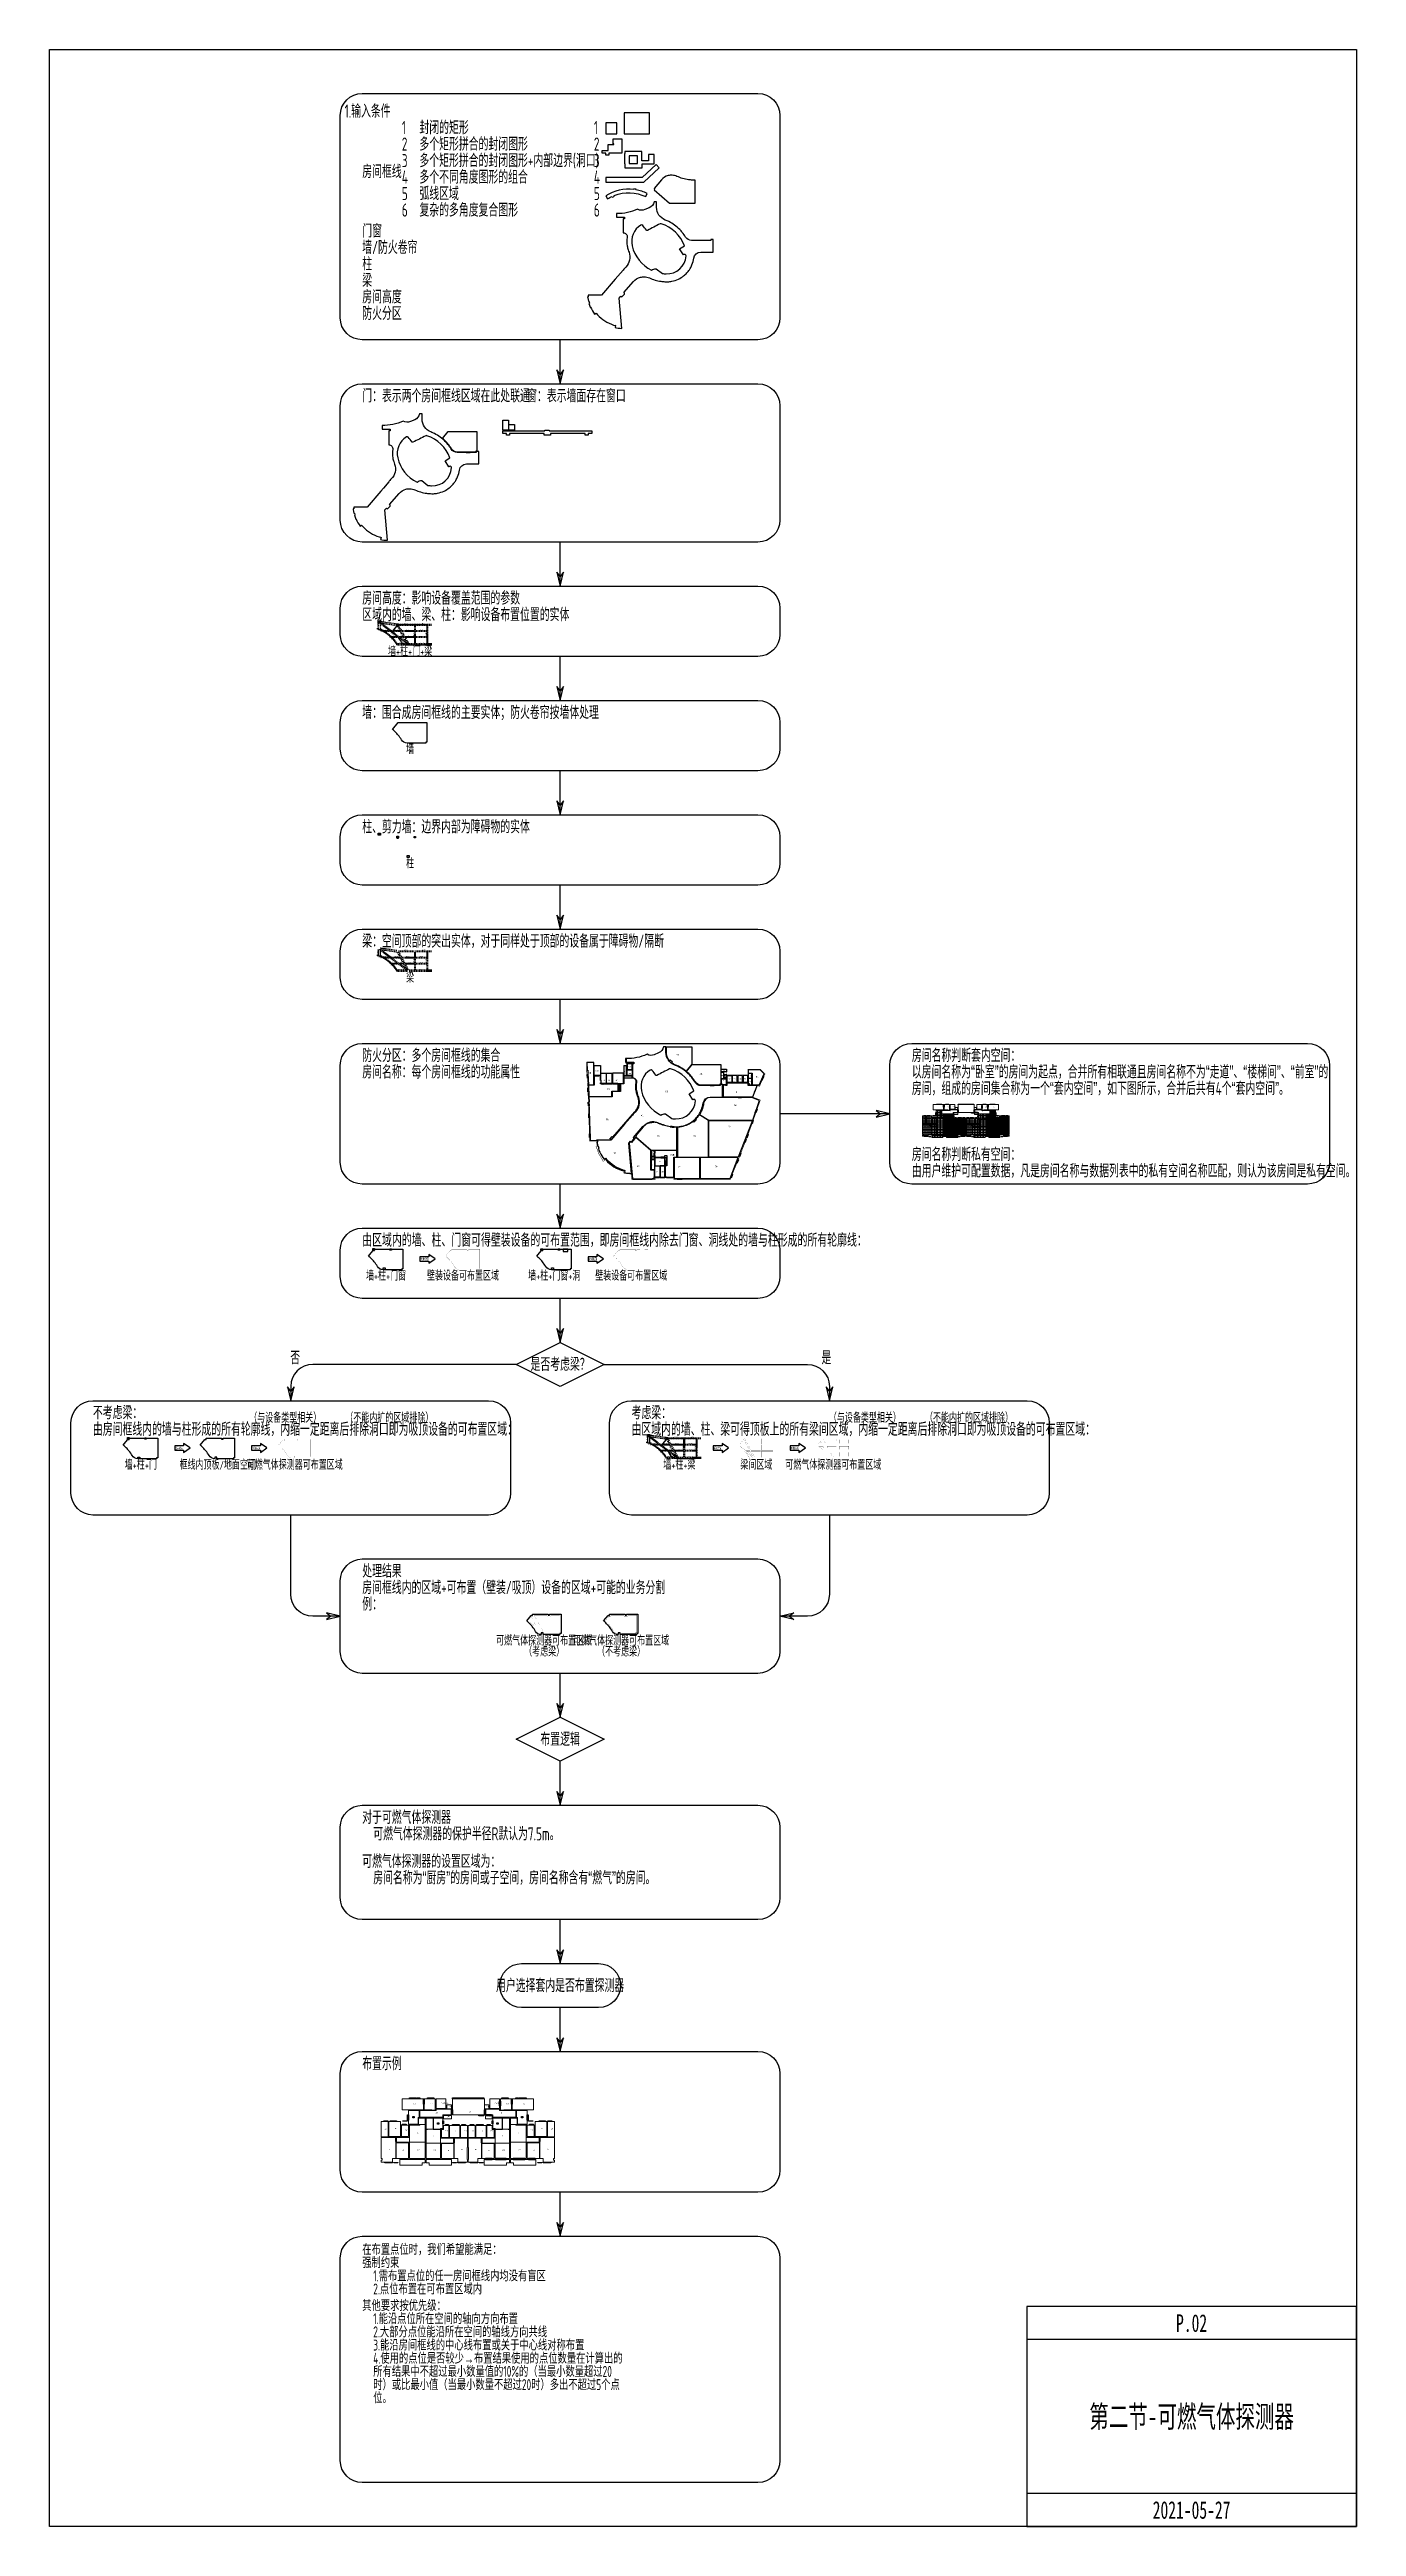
# Model space of a CAD drawing. Header units: millimetres. Extents: x -77018 to 517482, y 450785 to 1577285.
import ezdxf
from ezdxf.enums import TextEntityAlignment as Align

# ---------------------------------------------------------------- set-up
doc = ezdxf.new("R2010")
doc.units = ezdxf.units.MM
doc.header["$LTSCALE"] = 1000
doc.linetypes.add('__覆盖_S20-tplt_TEN25IN7$0$DASHED', pattern=[0.75, 0.5, -0.25])
doc.linetypes.add('DASH', pattern=[0.35, 0.25, -0.1])
doc.layers.add('AD-AREA-DIVD', color=1, linetype='Continuous', true_color=0xff0000)
for name, color, linetype, plot in [('AD-AREA-OUTL', 31, 'Continuous', False), ('AE-HOLE', 201, 'Continuous', False), ('AI-空间名称', 130, 'Continuous', False), ('AI-窗', 6, 'Continuous', False), ('AI-门', 4, 'Continuous', False), ('柱子', 7, 'Continuous', False)]:
    doc.layers.add(name, color=color, linetype=linetype, plot=plot)
for name, color, linetype in [('AD-NAME-ROOM', 9, 'Continuous'), ('C-SHET-SHET', 144, 'Continuous'), ('E-FAS-DEVC', 3, 'Continuous'), ('E-UNIV-DIAG', 2, 'Continuous'), ('E-UNIV-EL', 140, 'Continuous'), ('E-UNIV-NOTE', 6, 'Continuous'), ('E-UNIV-REV', 6, 'Continuous'), ('S_BEAM', 4, '__覆盖_S20-tplt_TEN25IN7$0$DASHED'), ('S_BEAM_SECD', 142, '__覆盖_S20-tplt_TEN25IN7$0$DASHED'), ('S_BEAM_SECD_TEXT_HORZ', 9, 'Continuous'), ('S_BEAM_SECD_TEXT_VERT', 211, 'Continuous'), ('S_BEAM_TEXT_HORZ', 7, 'Continuous'), ('S_BEAM_TEXT_VERT', 41, 'Continuous'), ('可布置区域（吸顶）', 3, 'Continuous'), ('可布置区域（壁装）', 5, 'Continuous'), ('房间框线', 30, 'Continuous'), ('门窗框线', 114, 'Continuous')]:
    doc.layers.add(name, color=color, linetype=linetype)
doc.layers.add('AI-空间框线', color=30, linetype='Continuous', lineweight=20, plot=False)
doc.layers.add('套内', color=9, linetype='Continuous', lineweight=20, plot=False)
doc.styles.add('__覆盖_S20-tplt_TEN25IN7$0$TH-STYLE1', font='Tssdeng.shx', dxfattribs={"width": 0.7, "bigfont": 'Tssdchn.shx'})
doc.styles.add('TH-STYLE1', font='Stfangso_0.ttf', dxfattribs={"width": 0.65})
doc.styles.add('TH-STYLE3', font='tssdeng.shx', dxfattribs={"width": 0.65, "bigfont": 'tssdchn.shx'})
pattern_1 = [(0, (0, 0), (0, 698.5), [508, -190.5]), (90, (0, 0), (-698.5, 4e-14), [508, -190.5])]

# ---------------------------------------------------------------- blocks, each defined once
blk = doc.blocks.new('E-BCGS210')
blk.add_lwpolyline([(-1.5, -1.5), (-1.5, 1.5), (1.5, 1.5), (1.5, -1.5)], close=True)
at = {"layer": 'E-UNIV-EL'}
for p, q in [((-0.7, -0.4), (-0.4, 1)), ((-0.7, -0.7), (0.7, 0.7)), ((-0.4, -0.7), (1, -0.4))]:
    blk.add_line(p, q, dxfattribs=at)
at = {"layer": 'E-UNIV-EL', "const_width": 0.25}
blk.add_lwpolyline([(-0.6, -0.4, 1), (-0.4, -0.6, 1)], format="xyb", close=True, dxfattribs=at)

msp = doc.modelspace()

# ---------------------------------------------------------------- hatches: boundary and pattern name
at = {"layer": '套内'}
h = msp.add_hatch(dxfattribs=at)
h.set_pattern_fill('ANGLE', color=256, scale=100)
h.set_pattern_definition(pattern_1)
h.paths.add_polyline_path([(321697, 1092311), (321597, 1092311), (321597, 1092311), (320697, 1092311), (320097, 1092311), (320097, 1088811), (321697, 1088811)])
h.paths.add_polyline_path([(324497, 1092311), (323597, 1092311), (323597, 1092311), (322097, 1092311), (321797, 1092311), (321797, 1088911), (324497, 1088911)])
h.paths.add_polyline_path([(326297, 1091511), (325797, 1091511), (325797, 1091511), (324897, 1091511), (324697, 1091511), (324697, 1088911), (326297, 1088911)])
h.paths.add_polyline_path([(330097, 1091611), (328897, 1091611), (328897, 1091511), (328097, 1091511), (328097, 1091511), (326497, 1091511), (326497, 1087611), (330097, 1087611)])
h.paths.add_polyline_path([(330097, 1087611), (326497, 1087611), (326497, 1083911), (330097, 1083911)])
h.paths.add_polyline_path([(326497, 1088711), (323497, 1088711), (323497, 1087611), (326497, 1087611)])
h.paths.add_polyline_path([(326297, 1087511), (324547, 1087511), (324547, 1087511), (323647, 1087511), (323497, 1087511), (323497, 1083911), (326297, 1083911)])
h.paths.add_polyline_path([(323397, 1087761), (323397, 1087761), (323397, 1088661), (323397, 1088711), (321597, 1088711), (321597, 1088711), (320797, 1088711), (320097, 1088711), (320097, 1083911), (320297, 1083911), (320297, 1083511), (320097, 1083511), (320097, 1083111), (322697, 1083111), (322697, 1083911), (323397, 1083911)])
h.paths.add_polyline_path([(330097, 1083711), (324297, 1083711), (324297, 1082411), (329397, 1082411), (329397, 1082911), (330097, 1082911)])
h.paths.add_polyline_path([(330097, 1093111), (328897, 1093111), (328597, 1093111), (328597, 1091611), (330097, 1091611)])
h.paths.add_polyline_path([(328497, 1093211), (328697, 1093211), (328697, 1094811), (326297, 1094811), (326297, 1091711), (328497, 1091711)])
h.paths.add_polyline_path([(328258, 1085721), (328744, 1085721), (328744, 1086004), (328258, 1086004)], flags=24)
h.paths.add_polyline_path([(327458, 1093216), (327812, 1093216), (327812, 1093509), (327458, 1093509)], flags=24)
h = msp.add_hatch(dxfattribs=at)
h.set_pattern_fill('ANSI31', color=256, scale=100)
h.paths.add_polyline_path([(334097, 1091811), (334097, 1091811), (334097, 1092511), (334097, 1093111), (331997, 1093111), (331997, 1090611), (333597, 1090611), (333597, 1090711), (334097, 1090711)])
h.paths.add_polyline_path([(331897, 1093111), (331797, 1093111), (331797, 1093111), (330699, 1093111), (330297, 1093111), (330297, 1090611), (331897, 1090611)])
h.paths.add_polyline_path([(333597, 1090511), (331997, 1090511), (331897, 1090511), (331897, 1090611), (330647, 1090611), (330647, 1090511), (330297, 1090511), (330297, 1087411), (333597, 1087411), (333597, 1088511)])
h.paths.add_polyline_path([(336597, 1088511), (333597, 1088511), (333597, 1087411), (335597, 1087411), (335597, 1087411), (336497, 1087411), (336597, 1087411)])
h.paths.add_polyline_path([(333597, 1087411), (333597, 1087411), (330297, 1087411), (330297, 1083911), (333597, 1083911)])
h.paths.add_polyline_path([(336597, 1087311), (336497, 1087311), (336497, 1087311), (335597, 1087311), (333797, 1087311), (333797, 1083911), (336597, 1083911)])
h.paths.add_polyline_path([(336097, 1083711), (330297, 1083711), (330297, 1082911), (330997, 1082911), (330997, 1082411), (336097, 1082411)])
h.paths.add_polyline_path([(339672, 1086411), (339697, 1086411), (339697, 1088511), (338997, 1088511), (338997, 1088511), (338197, 1088511), (336697, 1088511), (336697, 1083911), (337497, 1083911), (337497, 1083111), (339697, 1083111), (339697, 1083711), (339672, 1083711)])
h.paths.add_polyline_path([(339697, 1091411), (339297, 1091411), (339297, 1091411), (338397, 1091411), (338097, 1091411), (338097, 1088711), (339697, 1088711)])
h.paths.add_polyline_path([(337997, 1091411), (337797, 1091411), (337797, 1091411), (336297, 1091411), (335597, 1091411), (335597, 1088711), (337997, 1088711)])
h.paths.add_polyline_path([(335497, 1091411), (335397, 1091411), (335397, 1091411), (334697, 1091411), (334297, 1091411), (334297, 1090511), (333797, 1090511), (333797, 1088711), (335497, 1088711)])
h.paths.add_polyline_path([(331905, 1088913), (332261, 1088913), (332261, 1089211), (331905, 1089211)], flags=24)
h = msp.add_hatch(dxfattribs=at)
h.set_pattern_fill('ANGLE', color=256, scale=100)
h.set_pattern_definition(pattern_1)
h.paths.add_polyline_path([(345497, 1091811), (345497, 1091811), (345497, 1092511), (345497, 1093111), (347597, 1093111), (347597, 1090611), (345997, 1090611), (345997, 1090711), (345497, 1090711)])
h.paths.add_polyline_path([(347697, 1093111), (347797, 1093111), (347797, 1093111), (348894, 1093111), (349297, 1093111), (349297, 1090611), (347697, 1090611)])
h.paths.add_polyline_path([(345997, 1090511), (347597, 1090511), (347697, 1090511), (347697, 1090611), (348947, 1090611), (348947, 1090511), (349297, 1090511), (349297, 1087411), (345997, 1087411), (345997, 1088511)])
h.paths.add_polyline_path([(342997, 1088511), (345997, 1088511), (345997, 1087411), (343997, 1087411), (343997, 1087411), (343097, 1087411), (342997, 1087411)])
h.paths.add_polyline_path([(345997, 1087411), (345997, 1087411), (349297, 1087411), (349297, 1083911), (345997, 1083911)])
h.paths.add_polyline_path([(342997, 1087311), (343097, 1087311), (343097, 1087311), (343997, 1087311), (345797, 1087311), (345797, 1083911), (342997, 1083911)])
h.paths.add_polyline_path([(343497, 1083711), (349297, 1083711), (349297, 1082911), (348597, 1082911), (348597, 1082411), (343497, 1082411)])
h.paths.add_polyline_path([(339922, 1086411), (339897, 1086411), (339897, 1088511), (340597, 1088511), (340597, 1088511), (341397, 1088511), (342897, 1088511), (342897, 1083911), (342097, 1083911), (342097, 1083111), (339897, 1083111), (339897, 1083711), (339922, 1083711)])
h.paths.add_polyline_path([(339897, 1091411), (340297, 1091411), (340297, 1091411), (341197, 1091411), (341497, 1091411), (341497, 1088711), (339897, 1088711)])
h.paths.add_polyline_path([(341597, 1091411), (341797, 1091411), (341797, 1091411), (343297, 1091411), (343997, 1091411), (343997, 1088711), (341597, 1088711)])
h.paths.add_polyline_path([(344097, 1091411), (344197, 1091411), (344197, 1091411), (344897, 1091411), (345297, 1091411), (345297, 1090511), (345797, 1090511), (345797, 1088711), (344097, 1088711)])
h.paths.add_polyline_path([(347689, 1088913), (347333, 1088913), (347333, 1089211), (347689, 1089211)], flags=24)
h = msp.add_hatch(dxfattribs=at)
h.set_pattern_fill('ANSI31', color=256, scale=100)
h.paths.add_polyline_path([(357897, 1092311), (357997, 1092311), (357997, 1092311), (358897, 1092311), (359497, 1092311), (359497, 1088811), (357897, 1088811)])
h.paths.add_polyline_path([(355097, 1092311), (355997, 1092311), (355997, 1092311), (357497, 1092311), (357797, 1092311), (357797, 1088911), (355097, 1088911)])
h.paths.add_polyline_path([(353297, 1091511), (353797, 1091511), (353797, 1091511), (354697, 1091511), (354897, 1091511), (354897, 1088911), (353297, 1088911)])
h.paths.add_polyline_path([(349497, 1091611), (350697, 1091611), (350697, 1091511), (351497, 1091511), (351497, 1091511), (353097, 1091511), (353097, 1087611), (349497, 1087611)])
h.paths.add_polyline_path([(349497, 1087611), (353097, 1087611), (353097, 1083911), (349497, 1083911)])
h.paths.add_polyline_path([(353097, 1088711), (356097, 1088711), (356097, 1087611), (353097, 1087611)])
h.paths.add_polyline_path([(353297, 1087511), (355047, 1087511), (355047, 1087511), (355947, 1087511), (356097, 1087511), (356097, 1083911), (353297, 1083911)])
h.paths.add_polyline_path([(356197, 1087761), (356197, 1087761), (356197, 1088661), (356197, 1088711), (357997, 1088711), (357997, 1088711), (358797, 1088711), (359497, 1088711), (359497, 1083911), (359297, 1083911), (359297, 1083511), (359497, 1083511), (359497, 1083111), (356897, 1083111), (356897, 1083911), (356197, 1083911)])
h.paths.add_polyline_path([(349497, 1083711), (355297, 1083711), (355297, 1082411), (350197, 1082411), (350197, 1082911), (349497, 1082911)])
h.paths.add_polyline_path([(349497, 1093111), (350697, 1093111), (350997, 1093111), (350997, 1091611), (349497, 1091611)])
h.paths.add_polyline_path([(351097, 1093211), (350897, 1093211), (350897, 1094811), (353297, 1094811), (353297, 1091711), (351097, 1091711)])
h.paths.add_polyline_path([(351335, 1085721), (350849, 1085721), (350849, 1086004), (351335, 1086004)], flags=24)
h.paths.add_polyline_path([(352136, 1093216), (351781, 1093216), (351781, 1093509), (352136, 1093509)], flags=24)

# ---------------------------------------------------------------- linework, layer by layer
at = {"layer": 'AD-AREA-DIVD', "linetype": 'DASH', "ltscale": 2, "const_width": 200}
msp.add_lwpolyline([(248508, 1111366, 0.02779369), (245979, 1105728), (244891, 1106086), (242826, 1100893), (246340, 1099513, -0.01849755), (232542, 1063189), (206933, 1063189), (206933, 1064339), (198383, 1064339), (198383, 1063189), (187861, 1063189), (187627, 1065869, -0.04749485), (184118, 1066267), (184297, 1067245, -0.16693271), (175972, 1072512), (174825, 1071604, 0.03883625), (172510, 1075473), (172651, 1075533, -0.01876645), (172047, 1077338), (171863, 1077283), (171589, 1078334), (172076, 1078449), (171746, 1080903), (168648, 1080889), (167617, 1111053), (167367, 1111044), (167222, 1116739), (170582, 1116739), (170582, 1115289), (173632, 1115289), (173683, 1111699), (184083, 1111699), (184083, 1115189), (185533, 1115189), (185533, 1116089), (185232, 1116089), (185232, 1118339, 0.10847465), (194778, 1120312, 0.23253574), (198052, 1120148), (200052, 1121011, 0.24612027), (202224, 1123689), (203333, 1123839), (215183, 1123839), (215183, 1115689), (228383, 1115689), (228383, 1113539), (231033, 1113539), (231033, 1111029), (240633, 1111029), (240582, 1113459), (246303, 1113559)], format="xyb", close=True, dxfattribs=at)
at = {"layer": 'AD-AREA-OUTL'}
for points in [[(170582, 1106439), (170582, 1116539), (167429, 1116539), (167548, 1113062), (167848, 1113072), (168034, 1107627), (168134, 1107631), (168175, 1106439)], [(173632, 1110689), (170782, 1110689), (170782, 1115289), (173632, 1115289)], [(185232, 1116639), (187981, 1116639), (187981, 1116239), (185232, 1116239)], [(185682, 1113439), (187982, 1113439), (187982, 1116039), (185682, 1116039)], [(181632, 1106889), (173632, 1106889), (173632, 1107289), (173882, 1107289), (173882, 1108389), (173632, 1108389), (173632, 1110489), (170782, 1110489), (170782, 1106239), (168082, 1106239), (168254, 1101189), (178732, 1101189), (178732, 1103539), (181632, 1103539)], [(173832, 1111679), (176182, 1111679), (176182, 1107089), (173982, 1107089), (173982, 1108589), (173832, 1108589)], [(176382, 1111679), (178832, 1111679), (178832, 1107089), (176382, 1107089)], [(184032, 1111679), (179032, 1111679), (179032, 1107089), (184032, 1107089)], [(182482, 1106889), (181832, 1106889), (181832, 1103539), (182482, 1103539)], [(185482, 1115139), (184232, 1115139), (184232, 1110639), (185482, 1110639)], [(187982, 1110439), (184232, 1110439), (184232, 1109639), (187982, 1109639)], [(185682, 1113239), (187982, 1113239), (187982, 1110639), (185682, 1110639)], [(228532, 1113489), (230982, 1113489), (230982, 1112339), (228532, 1112339)], [(229532, 1109139), (228532, 1109139), (228532, 1112139), (229532, 1112139)], [(228532, 1108939), (228532, 1106739), (229232, 1106739), (229232, 1106489), (230982, 1106489), (230982, 1108939)], [(242749, 1100889), (229432, 1100889), (229432, 1106089), (229682, 1106089), (229682, 1106389), (230482, 1106389), (230482, 1106289), (231182, 1106289), (231182, 1107289), (240582, 1107289), (240582, 1106289), (244810, 1106289)], [(230982, 1110989), (229732, 1110989), (229732, 1109989), (230982, 1109989)], [(229732, 1109789), (230982, 1109789), (230982, 1109139), (229732, 1109139)], [(231182, 1110659), (233332, 1110659), (233332, 1107499), (231182, 1107499)], [(233532, 1107489), (235782, 1107489), (235782, 1110659), (233532, 1110659)], [(236082, 1107479), (238232, 1107479), (238232, 1110649), (236082, 1110649)], [(238432, 1107479), (240582, 1107479), (240582, 1110649), (238432, 1110649)], [(240782, 1113259), (240782, 1111789), (242582, 1111789), (242582, 1106489), (245339, 1106489), (245854, 1106280), (248050, 1111388), (246179, 1113259)], [(242382, 1111589), (240782, 1111589), (240782, 1109489), (242382, 1109489)], [(242382, 1106489), (242381, 1109289), (240782, 1109289), (240782, 1106989), (241282, 1106989), (241282, 1106489)], [(188125, 1063639), (197182, 1063639), (197182, 1063839), (197982, 1063839), (197982, 1064589), (198182, 1064589), (198182, 1067639), (196532, 1067639), (196532, 1076594), (189577, 1082595), (189183, 1082139), (189296, 1082041), (187672, 1080159), (187218, 1080551), (186647, 1079889)], [(222882, 1090189), (242799, 1090189), (236287, 1073589), (222882, 1073589)], [(196732, 1073939), (197982, 1073939), (197982, 1075539), (198282, 1075539), (198282, 1076539), (196732, 1076539)], [(196732, 1073739), (198182, 1073739), (198182, 1072689), (196732, 1072689)], [(196732, 1072489), (198182, 1072489), (198182, 1067839), (196732, 1067839)], [(208382, 1073589), (208382, 1076539), (198382, 1076539), (198382, 1075339), (198182, 1075339), (198182, 1074239), (198382, 1074239), (198382, 1073489), (202882, 1073489), (202882, 1074239), (203782, 1074239), (203782, 1069639), (203082, 1069639), (203082, 1064589), (203582, 1064589), (203582, 1064389), (206782, 1064389), (206782, 1064589), (206982, 1064589), (206982, 1073589)], [(198382, 1069619), (202882, 1069619), (202882, 1073289), (198382, 1073289)], [(203682, 1071739), (203082, 1071739), (203082, 1073439), (203682, 1073439)], [(203682, 1071539), (203082, 1071539), (203082, 1069839), (203682, 1069839)], [(218782, 1073389), (207182, 1073389), (207182, 1063839), (218782, 1063839)], [(236208, 1073389), (218982, 1073389), (218982, 1063839), (232576, 1063839)], [(198382, 1069619), (200532, 1069619), (200532, 1064389), (198382, 1064389)], [(200731, 1064389), (202882, 1064389), (202882, 1069619), (200731, 1069619)]]:
    msp.add_lwpolyline(points, close=True, dxfattribs=at)
for points in [[(172282, 1081289), (172282, 1080539), (172045, 1080539), (172091, 1080102), (172222, 1079221), (172368, 1078519), (172562, 1078565), (172822, 1077568), (172630, 1077512), (172912, 1076639), (173243, 1075795), (173247, 1075786), (173339, 1075825, 0.06006196), (175221, 1072562), (175885, 1073094), (176519, 1072328, 0.12674334), (183857, 1067659), (184417, 1067516), (184423, 1067515), (184431, 1067551), (184723, 1067483), (184500, 1066520), (185104, 1066398), (185986, 1066270), (186895, 1066192), (187652, 1066168), (186440, 1079956), (187197, 1080833), (187651, 1080441), (188782, 1081751), (188782, 1082221), (188560, 1082412), (192914, 1087458, -0.15202114), (196042, 1089406, -0.07296707), (197831, 1089603, -0.0959666), (200128, 1089072, 0.03447011), (202701, 1088133, 0.03381727), (205376, 1087554, 0.02293956), (207167, 1087375, 0.02682721), (208581, 1087362, 0.03688837), (210368, 1087575, 0.06325451), (213369, 1088564, 0.05568059), (215694, 1090009, 0.04068396), (217187, 1091395, 0.03662858), (218301, 1092809, 0.01410875), (218687, 1093416, 0.03662859), (219494, 1095025, 0.06367458), (220331, 1098116, -0.37363622), (223502, 1100889), (229132, 1100889), (229132, 1106539), (228032, 1106539), (228032, 1106089), (219329, 1106089, -0.2635292), (216584, 1107644, 0.03453176), (215109, 1109757, 0.02433123), (213913, 1111103, 0.08194713), (209017, 1114686, 0.02433123), (207373, 1115419, -0.30741799), (203382, 1121211), (203382, 1123689), (202224, 1123689, -0.24612027), (200052, 1121011), (198052, 1120148, -0.23253574), (194778, 1120312, -0.10846456), (185232, 1118339), (185232, 1116739), (188782, 1116739), (188782, 1115939), (188182, 1115939), (188182, 1109639, -0.47187241), (190009, 1107532, 0.0866338), (190030, 1103660, 0.03356441), (190465, 1101925, 0.00819284), (190862, 1100762, -0.29044567), (189362, 1094057, 0.03671227), (188187, 1092694), (185757, 1089879), (184581, 1088516), (178345, 1081289)], [(215132, 1115776), (212547, 1112624, 0.05487336), (209098, 1114869, 0.02394224), (207454, 1115602, -0.02692714), (206745, 1115924, -0.03976702), (206070, 1116346), (206366, 1116669), (205261, 1117683), (204973, 1117369, -0.1754822), (203582, 1121211), (203582, 1123789), (215132, 1123789)], [(215279, 1115639), (228332, 1115639), (228332, 1106739), (227832, 1106739), (227832, 1106289), (219329, 1106289, -0.26355958), (216756, 1107747, 0.03491174), (215259, 1109891, 0.02370306), (214063, 1111236, 0.02495091), (212699, 1112497)], [(188182, 1109439), (184257, 1109439), (184232, 1106889), (182682, 1106889), (182682, 1103339), (178932, 1103339), (178932, 1100989), (168361, 1100989), (168442, 1098636), (168342, 1098632), (168938, 1081189), (171595, 1081189), (171595, 1081289), (171882, 1081289), (171882, 1081489), (178253, 1081489), (177913, 1081783), (178893, 1082919), (179233, 1082625), (189211, 1094187), (189608, 1094647, 0.27512523), (190677, 1100692, -0.015821), (190274, 1101867, -0.02666897), (189834, 1103624, -0.09353781), (189812, 1107566, 0.47269884)], [(203214, 1093299), (206032, 1091097, 0.02233398), (207718, 1090954, 0.40501571), (216810, 1099083, 0.63081398), (215740, 1099691, -0.025087), (215573, 1099587), (213877, 1102301), (216049, 1103658, 0.23412304), (205517, 1113740, 0.19652046), (205026, 1113698, -0.00016073), (199235, 1110739, -0.35830848), (198800, 1110835, -0.00018706), (197088, 1113013, 0.38178936), (196235, 1113165, 0.32090246), (192272, 1103682, 0.22711206), (201086, 1092598, -0.19370604)], [(218674, 1093014), (222811, 1090389), (242826, 1090389), (245964, 1099338), (242510, 1100689), (223522, 1100689, 0.37552855), (220528, 1098089, -0.06367458), (219678, 1094949, -0.03662859), (218858, 1093313, -0.01409447)], [(189692, 1083417), (190032, 1083123), (189707, 1082747), (196669, 1076739), (208382, 1076739), (208382, 1087154, -0.02114323), (207148, 1087176, -0.02016553), (205356, 1087355, -0.07082289), (200048, 1088890, 0.09712943), (197853, 1089402, 0.07277706), (196064, 1089205, 0.15346618), (193065, 1087327)]]:
    msp.add_lwpolyline(points, format="xyb", close=True, dxfattribs=at)
msp.add_lwpolyline([(208582, 1087162), (208582, 1073589), (222682, 1073589), (222682, 1090234), (218566, 1092845, -0.00383015), (218459, 1092685, -0.03568477), (217344, 1091271, -0.01348064), (216872, 1090780), (217175, 1090434), (216046, 1089447), (215743, 1089793, -0.11787199), (210392, 1087375, -0.03568469), (208605, 1087163, -0.00045626), (208582, 1087162, 1.21804545)], format="xyb", dxfattribs=at)
at = {"layer": 'AE-HOLE'}
msp.add_lwpolyline([(158734, 1031718), (156584, 1031718), (156584, 1030568), (158734, 1030568)], close=True, dxfattribs=at)
at = {"layer": 'AI-空间框线'}
for points in [[(329697, 1095011), (324897, 1095011), (324897, 1097511), (329697, 1097511)], [(326297, 1094811), (328697, 1094811), (328697, 1093211), (328497, 1093211), (328497, 1091711), (326297, 1091711), (326297, 1094811)], [(330097, 1091611), (330097, 1093111), (328597, 1093111), (328597, 1091611)], [(328897, 1094811), (332597, 1094811), (332597, 1095111), (336097, 1095111), (336097, 1093811), (334097, 1093811), (334097, 1093311), (328897, 1093311), (328897, 1094811)], [(329897, 1097511), (332397, 1097511), (332397, 1094911), (331597, 1094911), (331597, 1095011), (329897, 1095011), (329897, 1097511)], [(331897, 1090611), (330297, 1090611), (330297, 1093111), (331897, 1093111)], [(331997, 1093111), (334097, 1093111), (334097, 1090711), (333597, 1090711), (333597, 1090611), (331997, 1090611), (331997, 1093111)], [(332597, 1095311), (334797, 1095311), (334797, 1097511), (332597, 1097511)], [(334297, 1093711), (336097, 1093711), (336097, 1092911), (334297, 1092911), (334297, 1093711)], [(334997, 1096111), (336097, 1096111), (336097, 1095211), (334997, 1095211), (334997, 1096111)], [(336297, 1097511), (343597, 1097511), (343597, 1093811), (336297, 1093811)], [(343597, 1096111), (344597, 1096111), (344597, 1095211), (343597, 1095211), (343597, 1096111)], [(346997, 1094811), (350697, 1094811), (350697, 1093311), (345497, 1093311), (345497, 1093811), (343797, 1093811), (343797, 1095111), (346997, 1095111), (346997, 1094811)], [(343797, 1093711), (345297, 1093711), (345297, 1092911), (343797, 1092911), (343797, 1093711)], [(344797, 1095311), (346997, 1095311), (346997, 1097511), (344797, 1097511)], [(345497, 1093111), (347597, 1093111), (347597, 1090611), (345997, 1090611), (345997, 1090711), (345497, 1090711), (345497, 1093111)], [(347197, 1097511), (349697, 1097511), (349697, 1095011), (347997, 1095011), (347997, 1094911), (347197, 1094911), (347197, 1097511)], [(347697, 1090611), (349297, 1090611), (349297, 1093111), (347697, 1093111)], [(349497, 1091611), (349497, 1093111), (350997, 1093111), (350997, 1091611)], [(349897, 1095011), (354697, 1095011), (354697, 1097511), (349897, 1097511)], [(350897, 1094811), (353297, 1094811), (353297, 1091711), (351097, 1091711), (351097, 1093211), (350897, 1093211), (350897, 1094811)], [(320097, 1092311), (321697, 1092311), (321697, 1088811), (320097, 1088811), (320097, 1092311)], [(320097, 1088711), (323397, 1088711), (323397, 1083911), (322697, 1083911), (322697, 1083111), (320097, 1083111), (320097, 1083511), (320297, 1083511), (320297, 1083911), (320097, 1083911), (320097, 1088711)], [(321797, 1092311), (324497, 1092311), (324497, 1088911), (321797, 1088911), (321797, 1092311)], [(326497, 1088711), (323497, 1088711), (323497, 1087611), (326497, 1087611)], [(323497, 1087511), (326297, 1087511), (326297, 1083911), (323497, 1083911), (323497, 1087511)], [(324297, 1083711), (330097, 1083711), (330097, 1082911), (329397, 1082911), (329397, 1082411), (324297, 1082411)], [(324697, 1091511), (326297, 1091511), (326297, 1088911), (324697, 1088911), (324697, 1091511)], [(330097, 1091611), (330097, 1087611), (326497, 1087611), (326497, 1091511), (328897, 1091511), (328897, 1091611)], [(326497, 1087611), (330097, 1087611), (330097, 1083911), (326497, 1083911), (326497, 1087611)], [(333597, 1087411), (330297, 1087411), (330297, 1090511), (330647, 1090511), (330647, 1090611), (331897, 1090611), (331897, 1090511), (333597, 1090511)], [(330297, 1087411), (333597, 1087411), (333597, 1083911), (330297, 1083911)], [(336097, 1083711), (330297, 1083711), (330297, 1082911), (330997, 1082911), (330997, 1082411), (336097, 1082411)], [(333597, 1088511), (336597, 1088511), (336597, 1087411), (333597, 1087411)], [(334297, 1091411), (335497, 1091411), (335497, 1088711), (333797, 1088711), (333797, 1090511), (334297, 1090511), (334297, 1091411)], [(333797, 1087311), (336597, 1087311), (336597, 1083911), (333797, 1083911), (333797, 1087311)], [(335597, 1091411), (337997, 1091411), (337997, 1088711), (335597, 1088711), (335597, 1091411)], [(336697, 1088511), (339697, 1088511), (339697, 1086411), (339672, 1086411), (339672, 1083711), (339697, 1083711), (339697, 1083111), (337497, 1083111), (337497, 1083911), (336697, 1083911), (336697, 1088511)], [(338097, 1091411), (339697, 1091411), (339697, 1088711), (338097, 1088711), (338097, 1091411)], [(339897, 1091411), (341497, 1091411), (341497, 1088711), (339897, 1088711), (339897, 1091411)], [(339897, 1088511), (342897, 1088511), (342897, 1083911), (342097, 1083911), (342097, 1083111), (339897, 1083111), (339897, 1083711), (339922, 1083711), (339922, 1086411), (339897, 1086411), (339897, 1088511)], [(341597, 1091411), (343997, 1091411), (343997, 1088711), (341597, 1088711), (341597, 1091411)], [(345997, 1088511), (342997, 1088511), (342997, 1087411), (345997, 1087411)], [(342997, 1087311), (345797, 1087311), (345797, 1083911), (342997, 1083911), (342997, 1087311)], [(343497, 1083711), (349297, 1083711), (349297, 1082911), (348597, 1082911), (348597, 1082411), (343497, 1082411)], [(344097, 1091411), (345297, 1091411), (345297, 1090511), (345797, 1090511), (345797, 1088711), (344097, 1088711), (344097, 1091411)], [(345997, 1087411), (349297, 1087411), (349297, 1090511), (348947, 1090511), (348947, 1090611), (347697, 1090611), (347697, 1090511), (345997, 1090511)], [(349297, 1087411), (345997, 1087411), (345997, 1083911), (349297, 1083911)], [(349497, 1091611), (349497, 1087611), (353097, 1087611), (353097, 1091511), (350697, 1091511), (350697, 1091611)], [(353097, 1087611), (349497, 1087611), (349497, 1083911), (353097, 1083911), (353097, 1087611)], [(355297, 1083711), (349497, 1083711), (349497, 1082911), (350197, 1082911), (350197, 1082411), (355297, 1082411)], [(353097, 1088711), (356097, 1088711), (356097, 1087611), (353097, 1087611)], [(353297, 1091511), (354897, 1091511), (354897, 1088911), (353297, 1088911), (353297, 1091511)], [(353297, 1087511), (356097, 1087511), (356097, 1083911), (353297, 1083911), (353297, 1087511)], [(355097, 1092311), (357797, 1092311), (357797, 1088911), (355097, 1088911), (355097, 1092311)], [(356197, 1088711), (359497, 1088711), (359497, 1083911), (359297, 1083911), (359297, 1083511), (359497, 1083511), (359497, 1083111), (356897, 1083111), (356897, 1083911), (356197, 1083911), (356197, 1088711)], [(357897, 1092311), (359497, 1092311), (359497, 1088811), (357897, 1088811), (357897, 1092311)], [(93063, 640326), (83463, 640326), (83463, 645326), (93063, 645326)], [(93463, 645326), (98463, 645326), (98463, 640126), (96863, 640126), (96863, 640326), (93463, 640326), (93463, 645326)], [(98863, 640926), (103263, 640926), (103263, 645326), (98863, 645326)], [(103663, 642526), (105863, 642526), (105863, 640726), (103663, 640726), (103663, 642526)], [(106263, 645326), (120863, 645326), (120863, 637926), (106263, 637926)], [(120863, 642526), (122863, 642526), (122863, 640726), (120863, 640726), (120863, 642526)], [(123263, 640926), (127663, 640926), (127663, 645326), (123263, 645326)], [(128063, 645326), (133063, 645326), (133063, 640326), (129663, 640326), (129663, 640126), (128063, 640126), (128063, 645326)], [(133463, 640326), (143063, 640326), (143063, 645326), (133463, 645326)], [(73863, 634926), (77063, 634926), (77063, 627926), (73863, 627926), (73863, 634926)], [(77263, 634926), (82663, 634926), (82663, 628126), (77263, 628126), (77263, 634926)], [(83063, 633326), (86263, 633326), (86263, 628126), (83063, 628126), (83063, 633326)], [(86263, 639926), (91063, 639926), (91063, 636726), (90663, 636726), (90663, 633726), (86263, 633726), (86263, 639926)], [(93863, 633526), (93863, 625526), (86663, 625526), (86663, 633326), (91463, 633326), (91463, 633526)], [(93863, 633526), (93863, 636526), (90863, 636526), (90863, 633526)], [(91463, 639926), (98863, 639926), (98863, 640526), (105863, 640526), (105863, 637926), (101863, 637926), (101863, 636926), (91463, 636926), (91463, 639926)], [(97463, 631526), (94263, 631526), (94263, 636526), (97463, 636526)], [(100863, 625126), (94263, 625126), (94263, 631326), (94963, 631326), (94963, 631526), (97463, 631526), (97463, 631326), (100863, 631326)], [(97663, 636526), (101863, 636526), (101863, 631726), (100863, 631726), (100863, 631526), (97663, 631526), (97663, 636526)], [(102263, 633126), (104663, 633126), (104663, 627726), (101263, 627726), (101263, 631326), (102263, 631326), (102263, 633126)], [(102263, 637726), (105863, 637726), (105863, 636126), (102263, 636126), (102263, 637726)], [(104863, 633126), (109663, 633126), (109663, 627726), (104863, 627726), (104863, 633126)], [(109863, 633126), (113063, 633126), (113063, 627726), (109863, 627726), (109863, 633126)], [(113463, 633126), (116663, 633126), (116663, 627726), (113463, 627726), (113463, 633126)], [(116863, 633126), (121663, 633126), (121663, 627726), (116863, 627726), (116863, 633126)], [(127663, 639926), (135063, 639926), (135063, 636926), (124663, 636926), (124663, 637926), (121263, 637926), (121263, 640526), (127663, 640526), (127663, 639926)], [(121263, 637726), (124263, 637726), (124263, 636126), (121263, 636126), (121263, 637726)], [(121863, 633126), (124263, 633126), (124263, 631326), (125263, 631326), (125263, 627726), (121863, 627726), (121863, 633126)], [(124663, 636526), (128863, 636526), (128863, 631526), (125663, 631526), (125663, 631726), (124663, 631726), (124663, 636526)], [(125663, 625126), (132263, 625126), (132263, 631326), (131563, 631326), (131563, 631526), (129063, 631526), (129063, 631326), (125663, 631326)], [(129063, 631526), (132263, 631526), (132263, 636526), (129063, 636526)], [(132663, 633526), (132663, 636526), (135663, 636526), (135663, 633526)], [(132663, 633526), (132663, 625526), (139863, 625526), (139863, 633326), (135063, 633326), (135063, 633526)], [(135463, 639926), (140263, 639926), (140263, 633726), (135863, 633726), (135863, 636726), (135463, 636726), (135463, 639926)], [(140263, 633326), (143463, 633326), (143463, 628126), (140263, 628126), (140263, 633326)], [(143863, 634926), (149263, 634926), (149263, 628126), (143863, 628126), (143863, 634926)], [(149463, 634926), (152663, 634926), (152663, 627926), (149463, 627926), (149463, 634926)], [(73863, 627726), (80463, 627726), (80463, 618126), (79063, 618126), (79063, 616526), (73863, 616526), (73863, 617326), (74263, 617326), (74263, 618126), (73863, 618126), (73863, 627726)], [(86663, 627726), (80663, 627726), (80663, 625526), (86663, 625526)], [(80663, 625326), (86263, 625326), (86263, 618126), (80663, 618126), (80663, 625326)], [(86663, 625526), (93863, 625526), (93863, 618126), (86663, 618126), (86663, 625526)], [(94263, 625126), (100863, 625126), (100863, 618126), (94263, 618126)], [(100863, 627326), (106863, 627326), (106863, 625126), (100863, 625126)], [(101263, 624926), (106863, 624926), (106863, 618126), (101263, 618126), (101263, 624926)], [(107063, 627326), (113063, 627326), (113063, 623126), (113013, 623126), (113013, 617726), (113063, 617726), (113063, 616526), (108663, 616526), (108663, 618126), (107063, 618126), (107063, 627326)], [(113463, 627326), (119463, 627326), (119463, 618126), (117863, 618126), (117863, 616526), (113463, 616526), (113463, 617726), (113513, 617726), (113513, 623126), (113463, 623126), (113463, 627326)], [(125663, 627326), (119663, 627326), (119663, 625126), (125663, 625126)], [(119663, 624926), (125263, 624926), (125263, 618126), (119663, 618126), (119663, 624926)], [(132263, 625126), (125663, 625126), (125663, 618126), (132263, 618126)], [(139863, 625526), (132663, 625526), (132663, 618126), (139863, 618126), (139863, 625526)], [(139863, 627726), (145863, 627726), (145863, 625526), (139863, 625526)], [(140263, 625326), (145863, 625326), (145863, 618126), (140263, 618126), (140263, 625326)], [(146063, 627726), (152663, 627726), (152663, 618126), (152263, 618126), (152263, 617326), (152663, 617326), (152663, 616526), (147463, 616526), (147463, 618126), (146063, 618126), (146063, 627726)], [(82263, 617726), (93863, 617726), (93863, 616126), (92463, 616126), (92463, 615126), (82263, 615126)], [(105863, 617726), (94263, 617726), (94263, 616126), (95663, 616126), (95663, 615126), (105863, 615126)], [(120663, 617726), (132263, 617726), (132263, 616126), (130863, 616126), (130863, 615126), (120663, 615126)], [(144263, 617726), (132663, 617726), (132663, 616126), (134063, 616126), (134063, 615126), (144263, 615126)]]:
    msp.add_lwpolyline(points, close=True, dxfattribs=at)
at = {"layer": 'AI-窗', "color": 6}
for points in [[(326097, 1092611), (326097, 1093811), (326297, 1093811), (326297, 1092611), (326097, 1092611)], [(326497, 1097711), (328097, 1097711), (328097, 1097511), (326497, 1097511), (326497, 1097711)], [(328297, 1097711), (328897, 1097711), (328897, 1097511), (328297, 1097511), (328297, 1097711)], [(338897, 1097511), (336297, 1097511), (336297, 1097711), (338897, 1097711), (338897, 1097511)], [(343397, 1097511), (340697, 1097511), (340697, 1097711), (343397, 1097711), (343397, 1097511)], [(351297, 1097511), (350697, 1097511), (350697, 1097711), (351297, 1097711), (351297, 1097511)], [(353097, 1097511), (351497, 1097511), (351497, 1097711), (353097, 1097711), (353097, 1097511)], [(353297, 1092611), (353297, 1093811), (353497, 1093811), (353497, 1092611), (353297, 1092611)], [(321597, 1092311), (320697, 1092311), (320697, 1092511), (321597, 1092511), (321597, 1092311)], [(322697, 1082911), (320897, 1082911), (320897, 1083111), (322697, 1083111), (322697, 1082911)], [(323597, 1092311), (322097, 1092311), (322097, 1092511), (323597, 1092511), (323597, 1092311)], [(323897, 1082911), (322977, 1082911), (322977, 1083011), (323897, 1083011), (323897, 1082911)], [(325797, 1091511), (324897, 1091511), (324897, 1091711), (325797, 1091711), (325797, 1091511)], [(326017, 1092411), (324997, 1092411), (324997, 1092511), (326017, 1092511), (326017, 1092411)], [(334097, 1091811), (334097, 1092511), (334297, 1092511), (334297, 1091811), (334097, 1091811)], [(334697, 1091611), (335397, 1091611), (335397, 1091411), (334697, 1091411), (334697, 1091611)], [(337797, 1091411), (336297, 1091411), (336297, 1091611), (337797, 1091611), (337797, 1091411)], [(337217, 1082911), (336297, 1082911), (336297, 1083011), (337217, 1083011), (337217, 1082911)], [(339297, 1082911), (337497, 1082911), (337497, 1083111), (339297, 1083111), (339297, 1082911)], [(339297, 1091411), (338397, 1091411), (338397, 1091611), (339297, 1091611), (339297, 1091411)], [(341197, 1091411), (340297, 1091411), (340297, 1091611), (341197, 1091611), (341197, 1091411)], [(342097, 1082911), (340297, 1082911), (340297, 1083111), (342097, 1083111), (342097, 1082911)], [(343297, 1091411), (341797, 1091411), (341797, 1091611), (343297, 1091611), (343297, 1091411)], [(343297, 1082911), (342377, 1082911), (342377, 1083011), (343297, 1083011), (343297, 1082911)], [(344897, 1091411), (344197, 1091411), (344197, 1091611), (344897, 1091611), (344897, 1091411)], [(345297, 1091811), (345297, 1092511), (345497, 1092511), (345497, 1091811), (345297, 1091811)], [(353577, 1092511), (354597, 1092511), (354597, 1092411), (353577, 1092411), (353577, 1092511)], [(354697, 1091511), (353797, 1091511), (353797, 1091711), (354697, 1091711), (354697, 1091511)], [(356617, 1082911), (355697, 1082911), (355697, 1083011), (356617, 1083011), (356617, 1082911)], [(357497, 1092311), (355997, 1092311), (355997, 1092511), (357497, 1092511), (357497, 1092311)], [(358697, 1082911), (356897, 1082911), (356897, 1083111), (358697, 1083111), (358697, 1082911)], [(358897, 1092311), (357997, 1092311), (357997, 1092511), (358897, 1092511), (358897, 1092311)], [(86663, 645726), (89863, 645726), (89863, 645326), (86663, 645326), (86663, 645726)], [(90263, 645726), (91463, 645726), (91463, 645326), (90263, 645326), (90263, 645726)], [(111463, 645326), (106263, 645326), (106263, 645726), (111463, 645726), (111463, 645326)], [(120463, 645326), (115063, 645326), (115063, 645726), (120463, 645726), (120463, 645326)], [(136263, 645326), (135063, 645326), (135063, 645726), (136263, 645726), (136263, 645326)], [(139863, 645326), (136663, 645326), (136663, 645726), (139863, 645726), (139863, 645326)], [(76863, 634926), (75063, 634926), (75063, 635326), (76863, 635326), (76863, 634926)], [(80863, 634926), (77863, 634926), (77863, 635326), (80863, 635326), (80863, 634926)], [(85263, 633326), (83463, 633326), (83463, 633726), (85263, 633726), (85263, 633326)], [(85703, 635126), (83663, 635126), (83663, 635326), (85703, 635326), (85703, 635126)], [(85863, 635526), (85863, 637926), (86263, 637926), (86263, 635526), (85863, 635526)], [(101863, 633926), (101863, 635326), (102263, 635326), (102263, 633926), (101863, 633926)], [(103063, 633526), (104463, 633526), (104463, 633126), (103063, 633126), (103063, 633526)], [(109263, 633126), (106263, 633126), (106263, 633526), (109263, 633526), (109263, 633126)], [(112263, 633126), (110463, 633126), (110463, 633526), (112263, 633526), (112263, 633126)], [(116063, 633126), (114263, 633126), (114263, 633526), (116063, 633526), (116063, 633126)], [(120263, 633126), (117263, 633126), (117263, 633526), (120263, 633526), (120263, 633126)], [(123463, 633126), (122063, 633126), (122063, 633526), (123463, 633526), (123463, 633126)], [(124263, 633926), (124263, 635326), (124663, 635326), (124663, 633926), (124263, 633926)], [(140263, 635526), (140263, 637926), (140663, 637926), (140663, 635526), (140263, 635526)], [(140823, 635326), (142863, 635326), (142863, 635126), (140823, 635126), (140823, 635326)], [(143063, 633326), (141263, 633326), (141263, 633726), (143063, 633726), (143063, 633326)], [(148663, 634926), (145663, 634926), (145663, 635326), (148663, 635326), (148663, 634926)], [(151463, 634926), (149663, 634926), (149663, 635326), (151463, 635326), (151463, 634926)], [(79063, 616126), (75463, 616126), (75463, 616526), (79063, 616526), (79063, 616126)], [(81463, 616126), (79623, 616126), (79623, 616326), (81463, 616326), (81463, 616126)], [(108103, 616126), (106263, 616126), (106263, 616326), (108103, 616326), (108103, 616126)], [(112263, 616126), (108663, 616126), (108663, 616526), (112263, 616526), (112263, 616126)], [(117863, 616126), (114263, 616126), (114263, 616526), (117863, 616526), (117863, 616126)], [(120263, 616126), (118423, 616126), (118423, 616326), (120263, 616326), (120263, 616126)], [(146903, 616126), (145063, 616126), (145063, 616326), (146903, 616326), (146903, 616126)], [(151063, 616126), (147463, 616126), (147463, 616526), (151063, 616526), (151063, 616126)]]:
    msp.add_lwpolyline(points, dxfattribs=at)
at = {"layer": 'AI-门', "color": 4}
for points in [[(328897, 1093311), (330097, 1093311), (330097, 1093111), (328897, 1093111)], [(329697, 1097461), (329897, 1097461), (329897, 1096261), (329697, 1096261), (329697, 1097461)], [(331497, 1095011), (331497, 1094811), (329997, 1094811), (329997, 1095011), (331497, 1095011)], [(332097, 1097711), (332097, 1097511), (330597, 1097511), (330597, 1097711), (332097, 1097711)], [(330699, 1093111), (330699, 1093311), (331797, 1093311), (331797, 1093111), (330699, 1093111)], [(332597, 1096961), (332397, 1096961), (332397, 1095861), (332597, 1095861)], [(334597, 1093811), (335797, 1093811), (335797, 1093711), (334597, 1093711)], [(334997, 1095211), (335897, 1095211), (335897, 1095113), (334997, 1095113)], [(336097, 1095011), (336297, 1095011), (336297, 1093911), (336097, 1093911)], [(340697, 1097711), (340697, 1097511), (338897, 1097511), (338897, 1097711), (340697, 1097711)], [(343397, 1093811), (343397, 1093611), (342297, 1093611), (342297, 1093811), (343397, 1093811)], [(343597, 1095011), (343797, 1095011), (343797, 1093911), (343597, 1093911), (343597, 1095011)], [(343797, 1095211), (344397, 1095211), (344397, 1095111), (343797, 1095111)], [(345147, 1093811), (343947, 1093811), (343947, 1093711), (345147, 1093711)], [(347197, 1096961), (346997, 1096961), (346997, 1095861), (347197, 1095861)], [(346997, 1096961), (347197, 1096961), (347197, 1095861), (346997, 1095861)], [(348997, 1097711), (348997, 1097511), (347497, 1097511), (347497, 1097711), (348997, 1097711)], [(348894, 1093311), (348894, 1093111), (347797, 1093111), (347797, 1093311), (348894, 1093311)], [(349597, 1095011), (349597, 1094811), (348097, 1094811), (348097, 1095011), (349597, 1095011)], [(349547, 1093311), (350647, 1093311), (350647, 1093111), (349547, 1093111)], [(349697, 1097461), (349897, 1097461), (349897, 1096261), (349697, 1096261), (349697, 1097461)], [(321597, 1088811), (321597, 1088711), (320797, 1088711), (320797, 1088811), (321597, 1088811)], [(323397, 1088661), (323497, 1088661), (323497, 1087761), (323397, 1087761), (323397, 1088661)], [(324447, 1088911), (324447, 1088711), (323547, 1088711), (323547, 1088911), (324447, 1088911)], [(324547, 1087611), (324547, 1087511), (323647, 1087511), (323647, 1087611), (324547, 1087611)], [(325894, 1083911), (325894, 1083711), (324397, 1083711), (324397, 1083911), (325894, 1083911)], [(325547, 1088911), (325547, 1088711), (324747, 1088711), (324747, 1088911), (325547, 1088911)], [(326499, 1091511), (326499, 1091711), (328097, 1091711), (328097, 1091511), (326499, 1091511)], [(329394, 1083911), (329394, 1083711), (326697, 1083711), (326697, 1083911), (329394, 1083911)], [(330999, 1083711), (330999, 1083911), (333397, 1083911), (333397, 1083711), (330999, 1083711)], [(331997, 1090511), (331997, 1090611), (333594, 1090611), (333594, 1090511)], [(334199, 1083711), (334199, 1083911), (335697, 1083911), (335697, 1083711), (334199, 1083711)], [(335397, 1088711), (335397, 1088511), (334597, 1088511), (334597, 1088711), (335397, 1088711)], [(336497, 1087411), (336497, 1087311), (335597, 1087311), (335597, 1087411), (336497, 1087411)], [(336547, 1088711), (336547, 1088511), (335647, 1088511), (335647, 1088711), (336547, 1088711)], [(336597, 1088411), (336697, 1088411), (336697, 1087511), (336597, 1087511), (336597, 1088411)], [(338997, 1088711), (338997, 1088511), (338197, 1088511), (338197, 1088711), (338997, 1088711)], [(341397, 1088711), (341397, 1088511), (340597, 1088511), (340597, 1088711), (341397, 1088711)], [(342897, 1088411), (342997, 1088411), (342997, 1087511), (342897, 1087511), (342897, 1088411)], [(343947, 1088711), (343947, 1088511), (343047, 1088511), (343047, 1088711), (343947, 1088711)], [(343997, 1087411), (343997, 1087311), (343097, 1087311), (343097, 1087411), (343997, 1087411)], [(345294, 1083711), (345294, 1083911), (343797, 1083911), (343797, 1083711), (345294, 1083711)], [(344197, 1088511), (344197, 1088711), (344997, 1088711), (344997, 1088511), (344197, 1088511)], [(347597, 1090611), (347597, 1090511), (345999, 1090511), (345999, 1090611), (347597, 1090611)], [(348494, 1083711), (348494, 1083911), (346097, 1083911), (346097, 1083711), (348494, 1083711)], [(350099, 1083911), (350099, 1083711), (352797, 1083711), (352797, 1083911), (350099, 1083911)], [(353094, 1091711), (353094, 1091511), (351497, 1091511), (351497, 1091711), (353094, 1091711)], [(353599, 1083911), (353599, 1083711), (355097, 1083711), (355097, 1083911), (353599, 1083911)], [(354847, 1088911), (354847, 1088711), (354047, 1088711), (354047, 1088911), (354847, 1088911)], [(355947, 1087611), (355947, 1087511), (355047, 1087511), (355047, 1087611), (355947, 1087611)], [(356047, 1088911), (356047, 1088711), (355147, 1088711), (355147, 1088911), (356047, 1088911)], [(356097, 1088661), (356197, 1088661), (356197, 1087761), (356097, 1087761), (356097, 1088661)], [(358797, 1088811), (358797, 1088711), (357997, 1088711), (357997, 1088811), (358797, 1088811)], [(93063, 645226), (93463, 645226), (93463, 642826), (93063, 642826), (93063, 645226)], [(97863, 645726), (97863, 645326), (94863, 645326), (94863, 645726), (97863, 645726)], [(98863, 644226), (98463, 644226), (98463, 642026), (98863, 642026)], [(115063, 645726), (115063, 645326), (111463, 645326), (111463, 645726), (115063, 645726)], [(128063, 644226), (127663, 644226), (127663, 642026), (128063, 642026)], [(127663, 644226), (128063, 644226), (128063, 642026), (127663, 642026)], [(131663, 645726), (131663, 645326), (128663, 645326), (128663, 645726), (131663, 645726)], [(133063, 645226), (133463, 645226), (133463, 642826), (133063, 642826), (133063, 645226)], [(86668, 633326), (86668, 633726), (89863, 633726), (89863, 633326), (86668, 633326)], [(91463, 636926), (93863, 636926), (93863, 636526), (91463, 636526)], [(96663, 640326), (96663, 639926), (93663, 639926), (93663, 640326), (96663, 640326)], [(95068, 636526), (95068, 636926), (97263, 636926), (97263, 636526), (95068, 636526)], [(97663, 631326), (97663, 631526), (100858, 631526), (100858, 631326)], [(102863, 637926), (105263, 637926), (105263, 637726), (102863, 637726)], [(103663, 640726), (105463, 640726), (105463, 640530), (103663, 640530)], [(105863, 640326), (106263, 640326), (106263, 638126), (105863, 638126)], [(120463, 637926), (120463, 637526), (118263, 637526), (118263, 637926), (120463, 637926)], [(120863, 640326), (121263, 640326), (121263, 638126), (120863, 638126), (120863, 640326)], [(121263, 640726), (122463, 640726), (122463, 640526), (121263, 640526)], [(123963, 637926), (121563, 637926), (121563, 637726), (123963, 637726)], [(128863, 631526), (128863, 631326), (125668, 631326), (125668, 631526), (128863, 631526)], [(131458, 636926), (131458, 636526), (129263, 636526), (129263, 636926), (131458, 636926)], [(132863, 640326), (132863, 639926), (129863, 639926), (129863, 640326), (132863, 640326)], [(132763, 636926), (134963, 636926), (134963, 636526), (132763, 636526)], [(139858, 633726), (139858, 633326), (136663, 633326), (136663, 633726), (139858, 633726)], [(76863, 627926), (76863, 627726), (75263, 627726), (75263, 627926), (76863, 627926)], [(80463, 627626), (80663, 627626), (80663, 625826), (80463, 625826), (80463, 627626)], [(82563, 628126), (82563, 627726), (80763, 627726), (80763, 628126), (82563, 628126)], [(82763, 625526), (82763, 625326), (80963, 625326), (80963, 625526), (82763, 625526)], [(84763, 628126), (84763, 627726), (83163, 627726), (83163, 628126), (84763, 628126)], [(104463, 627726), (104463, 627326), (102863, 627326), (102863, 627726), (104463, 627726)], [(106663, 625126), (106663, 624926), (104863, 624926), (104863, 625126), (106663, 625126)], [(106763, 627726), (106763, 627326), (104963, 627326), (104963, 627726), (106763, 627726)], [(106863, 627126), (107063, 627126), (107063, 625326), (106863, 625326), (106863, 627126)], [(111663, 627726), (111663, 627326), (110063, 627326), (110063, 627726), (111663, 627726)], [(116463, 627726), (116463, 627326), (114863, 627326), (114863, 627726), (116463, 627726)], [(119463, 627126), (119663, 627126), (119663, 625326), (119463, 625326), (119463, 627126)], [(121563, 627726), (121563, 627326), (119763, 627326), (119763, 627726), (121563, 627726)], [(121663, 625126), (121663, 624926), (119863, 624926), (119863, 625126), (121663, 625126)], [(122063, 627326), (122063, 627726), (123663, 627726), (123663, 627326), (122063, 627326)], [(143363, 628126), (143363, 627726), (141763, 627726), (141763, 628126), (143363, 628126)], [(145563, 625526), (145563, 625326), (143763, 625326), (143763, 625526), (145563, 625526)], [(145763, 628126), (145763, 627726), (143963, 627726), (143963, 628126), (145763, 628126)], [(145863, 627626), (146063, 627626), (146063, 625826), (145863, 625826), (145863, 627626)], [(151263, 627926), (151263, 627726), (149663, 627726), (149663, 627926), (151263, 627926)], [(85458, 618126), (85458, 617726), (82463, 617726), (82463, 618126), (85458, 618126)], [(92458, 618126), (92458, 617726), (87063, 617726), (87063, 618126), (92458, 618126)], [(95668, 617726), (95668, 618126), (100463, 618126), (100463, 617726), (95668, 617726)], [(102068, 617726), (102068, 618126), (105063, 618126), (105063, 617726), (102068, 617726)], [(124258, 617726), (124258, 618126), (121263, 618126), (121263, 617726), (124258, 617726)], [(130658, 617726), (130658, 618126), (125863, 618126), (125863, 617726), (130658, 617726)], [(133868, 618126), (133868, 617726), (139263, 617726), (139263, 618126), (133868, 618126)], [(140868, 618126), (140868, 617726), (143863, 617726), (143863, 618126), (140868, 618126)]]:
    msp.add_lwpolyline(points, close=True, dxfattribs=at)
at = {"layer": 'C-SHET-SHET'}
for points in [[(-77018, 1577285), (517482, 1577285), (517482, 450785), (-77018, 450785)], [(367482, 450785), (517482, 450785), (517482, 550785), (367482, 550785)]]:
    msp.add_lwpolyline(points, close=True, dxfattribs=at)
for points in [[(517482, 535785), (367482, 535785)], [(517482, 465785), (367482, 465785)]]:
    msp.add_lwpolyline(points, dxfattribs=at)
at = {"layer": 'E-UNIV-DIAG', "color": 3}
for points in [[(245232, 1445285), (65232, 1445285, -0.41421356), (55232, 1455285), (55232, 1547285, -0.41421356), (65232, 1557285), (245232, 1557285, -0.41421356), (255232, 1547285), (255232, 1455285, -0.41421356)], [(245232, 1353285), (65232, 1353285, -0.41421356), (55232, 1363285), (55232, 1415285, -0.41421356), (65232, 1425285), (245232, 1425285, -0.41421356), (255232, 1415285), (255232, 1363285, -0.41421356)], [(245232, 1301285), (65232, 1301285, -0.41421356), (55232, 1311285), (55232, 1323285, -0.41421356), (65232, 1333285), (245232, 1333285, -0.41421356), (255232, 1323285), (255232, 1311285, -0.41421356)], [(245232, 1249285), (65232, 1249285, -0.41421356), (55232, 1259285), (55232, 1271285, -0.41421356), (65232, 1281285), (245232, 1281285, -0.41421356), (255232, 1271285), (255232, 1259285, -0.41421356)], [(245232, 1197285), (65232, 1197285, -0.41421356), (55232, 1207285), (55232, 1219285, -0.41421356), (65232, 1229285), (245232, 1229285, -0.41421356), (255232, 1219285), (255232, 1207285, -0.41421356)], [(245232, 1145285), (65232, 1145285, -0.41421356), (55232, 1155285), (55232, 1167285, -0.41421356), (65232, 1177285), (245232, 1177285, -0.41421356), (255232, 1167285), (255232, 1155285, -0.41421356)], [(245232, 1061285), (65232, 1061285, -0.41421356), (55232, 1071285), (55232, 1115285, -0.41421356), (65232, 1125285), (245232, 1125285, -0.41421356), (255232, 1115285), (255232, 1071285, -0.41421356)], [(495232, 1061285), (315232, 1061285, -0.41421356), (305232, 1071285), (305232, 1115285, -0.41421356), (315232, 1125285), (495232, 1125285, -0.41421356), (505232, 1115285), (505232, 1071285, -0.41421356)], [(137732, 706785), (172732, 706785, -0.41421356), (182732, 696785), (182732, 696785, -0.41421356), (172732, 686785), (137732, 686785, -0.41421356), (127732, 696785), (127732, 696785, -0.41421356)], [(245232, 602785), (65232, 602785, -0.41421356), (55232, 612785), (55232, 656785, -0.41421356), (65232, 666785), (245232, 666785, -0.41421356), (255232, 656785), (255232, 612785, -0.41421356)]]:
    msp.add_lwpolyline(points, format="xyb", close=True, dxfattribs=at)
at = {"layer": 'E-UNIV-DIAG'}
for points in [[(155232, 1425285), (155232, 1445285)], [(155232, 1425285), (156732, 1431561), (155232, 1429561), (153732, 1431561), (155232, 1425285)], [(155232, 1333285), (155232, 1353285)], [(155232, 1333285), (156732, 1339561), (155232, 1337561), (153732, 1339561), (155232, 1333285)], [(155232, 1281285), (155232, 1301285)], [(155232, 1281285), (156732, 1287561), (155232, 1285561), (153732, 1287561), (155232, 1281285)], [(155232, 1229285), (155232, 1249285)], [(155232, 1229285), (156732, 1235561), (155232, 1233561), (153732, 1235561), (155232, 1229285)], [(155232, 1177285), (155232, 1197285)], [(155232, 1177285), (156732, 1183561), (155232, 1181561), (153732, 1183561), (155232, 1177285)], [(155232, 1125285), (155232, 1145285)], [(155232, 1125285), (156732, 1131561), (155232, 1129561), (153732, 1131561), (155232, 1125285)], [(305232, 1093285), (255232, 1093285)], [(305232, 1093285), (298956, 1094785), (300956, 1093285), (298956, 1091785), (305232, 1093285)], [(155232, 1041285), (155232, 1061285)], [(155232, 1041285), (156732, 1047561), (155232, 1045561), (153732, 1047561), (155232, 1041285)], [(155232, 989285), (155232, 1009285)], [(155232, 989285), (156732, 995561), (155232, 993561), (153732, 995561), (155232, 989285)], [(32732, 962785), (34232, 969061), (32732, 967061), (31232, 969061), (32732, 962785)], [(277732, 962785), (279232, 969061), (277732, 967061), (276232, 969061), (277732, 962785)], [(55232, 864785), (48956, 866285), (50956, 864785), (48956, 863285), (55232, 864785)], [(255232, 864785), (261508, 866285), (259508, 864785), (261508, 863285), (255232, 864785)], [(155232, 818785), (155232, 838785)], [(155232, 818785), (156732, 825061), (155232, 823061), (153732, 825061), (155232, 818785)], [(155232, 778785), (155232, 798785)], [(155232, 778785), (156732, 785061), (155232, 783061), (153732, 785061), (155232, 778785)], [(155232, 706785), (155232, 726785)], [(155232, 706785), (156732, 713061), (155232, 711061), (153732, 713061), (155232, 706785)], [(155232, 666785), (155232, 686785)], [(155232, 666785), (156732, 673061), (155232, 671061), (153732, 673061), (155232, 666785)], [(155232, 582785), (155232, 602785)], [(155232, 582785), (156732, 589061), (155232, 587061), (153732, 589061), (155232, 582785)]]:
    msp.add_lwpolyline(points, dxfattribs=at)
for points in [[(245232, 1009285), (65232, 1009285, -0.41421356), (55232, 1019285), (55232, 1031285, -0.41421356), (65232, 1041285), (245232, 1041285, -0.41421356), (255232, 1031285), (255232, 1019285, -0.41421356)], [(122732, 910785), (-57268, 910785, -0.41421356), (-67268, 920785), (-67268, 952785, -0.41421356), (-57268, 962785), (122732, 962785, -0.41421356), (132732, 952785), (132732, 920785, -0.41421356)], [(367732, 910785), (187732, 910785, -0.41421356), (177732, 920785), (177732, 952785, -0.41421356), (187732, 962785), (367732, 962785, -0.41421356), (377732, 952785), (377732, 920785, -0.41421356)], [(245232, 838785), (65232, 838785, -0.41421356), (55232, 848785), (55232, 880785, -0.41421356), (65232, 890785), (245232, 890785, -0.41421356), (255232, 880785), (255232, 848785, -0.41421356)], [(245232, 726785), (65232, 726785, -0.41421356), (55232, 736785), (55232, 768785, -0.41421356), (65232, 778785), (245232, 778785, -0.41421356), (255232, 768785), (255232, 736785, -0.41421356)], [(245232, 470785), (65232, 470785, -0.41421356), (55232, 480785), (55232, 572785, -0.41421356), (65232, 582785), (245232, 582785, -0.41421356), (255232, 572785), (255232, 480785, -0.41421356)]]:
    msp.add_lwpolyline(points, format="xyb", close=True, dxfattribs=at)
for points in [[(155232, 989285), (175232, 979285), (155232, 969285), (135232, 979285)], [(155232, 818785), (175232, 808785), (155232, 798785), (135232, 808785)]]:
    msp.add_lwpolyline(points, close=True, dxfattribs=at)
for points in [[(135232, 979285), (42732, 979285, 0.41421356), (32732, 969285), (32732, 962785)], [(175232, 979285), (267732, 979285, -0.41421356), (277732, 969285), (277732, 962785)], [(55232, 864785), (42732, 864785, -0.41421356), (32732, 874785), (32732, 910785)], [(277732, 910785), (277732, 874785, -0.41421356), (267732, 864785), (255232, 864785)]]:
    msp.add_lwpolyline(points, format="xyb", dxfattribs=at)
at = {"layer": 'E-UNIV-NOTE'}
for points in [[(98445, 1027268), (95445, 1029268), (95445, 1028268), (91476, 1028268), (91476, 1026268), (95445, 1026268), (95445, 1025268), (98445, 1027268)], [(174972, 1027268), (171972, 1029268), (171972, 1028268), (168003, 1028268), (168003, 1026268), (171972, 1026268), (171972, 1025268), (174972, 1027268)], [(-13105, 941268), (-16105, 943268), (-16105, 942268), (-20074, 942268), (-20074, 940268), (-16105, 940268), (-16105, 939268), (-13105, 941268)], [(21895, 941268), (18895, 943268), (18895, 942268), (14926, 942268), (14926, 940268), (18895, 940268), (18895, 939268), (21895, 941268)], [(231895, 941268), (228895, 943268), (228895, 942268), (224926, 942268), (224926, 940268), (228895, 940268), (228895, 939268), (231895, 941268)], [(266895, 941268), (263895, 943268), (263895, 942268), (259926, 942268), (259926, 940268), (263895, 940268), (263895, 939268), (266895, 941268)]]:
    msp.add_lwpolyline(points, dxfattribs=at)
at = {"layer": 'E-UNIV-REV', "const_width": 50}
for points in [[(240095, 942618), (236584, 942618), (236550, 942576, -0.02214663), (237766, 941463), (239541, 940118), (241455, 940118)], [(239275, 939818), (239230, 939818, -0.03232806), (240606, 937826, 0.09028586), (241315, 937018), (242971, 937018)]]:
    msp.add_lwpolyline(points, format="xyb", close=True, dxfattribs=at)
for points in [[(238763, 945068), (238596, 945068), (236830, 942918), (239932, 942918)], [(246432, 945218), (246282, 945218), (246282, 945518), (239232, 945518), (239232, 945461), (240615, 942918), (246432, 942918)], [(241618, 939818), (239937, 939818), (242796, 937653)], [(246432, 942618), (240778, 942618), (242138, 940118), (246432, 940118)], [(246432, 939818), (242301, 939818), (243742, 937168), (244082, 937168), (244082, 937018), (246432, 937018)], [(252082, 945518), (246982, 945518), (246982, 945218), (246832, 945218), (246832, 942918), (252082, 942918)], [(252082, 942618), (246832, 942618), (246832, 940118), (252082, 940118)], [(252082, 939818), (246832, 939818), (246832, 937018), (252082, 937018)]]:
    msp.add_lwpolyline(points, close=True, dxfattribs=at)
at = {"layer": 'S_BEAM'}
for p, q in [((72532, 1316418), (72532, 1313595)), ((80932, 1315272), (72907, 1316418)), ((85682, 1306858), (73063, 1316418)), ((73332, 1316418), (73332, 1313283)), ((80932, 1315979), (73382, 1317058)), ((85935, 1307168), (73382, 1316678)), ((85682, 1307018), (80783, 1307018)), ((81181, 1315218), (85682, 1306943)), ((81382, 1315915), (81732, 1315865)), ((81732, 1315918, 0), (88782, 1315918, 0)), ((81732, 1315518, 0), (88782, 1315518, 0)), ((81732, 1315461), (86242, 1307168)), ((96832, 1307018), (86582, 1307018)), ((88932, 1315218, 0), (88932, 1307018, 0)), ((89332, 1315218, 0), (89332, 1307018, 0)), ((89482, 1315918, 0), (96832, 1315918, 0)), ((89482, 1315518, 0), (96832, 1315518, 0)), ((85682, 1306418), (81145, 1306418)), ((96832, 1306418), (86582, 1306418)), ((72532, 1167918), (72532, 1165095)), ((80932, 1166772), (72907, 1167918)), ((85682, 1158358), (73063, 1167918)), ((73332, 1167918), (73332, 1164783)), ((80932, 1167479), (73382, 1168558)), ((85935, 1158668), (73382, 1168178)), ((81181, 1166718), (85682, 1158443)), ((81732, 1167418, 0), (88782, 1167418, 0)), ((81732, 1167018, 0), (88782, 1167018, 0)), ((81732, 1166961), (86242, 1158668)), ((88932, 1166718, 0), (88932, 1158518, 0)), ((89332, 1166718, 0), (89332, 1158518, 0)), ((89482, 1167418, 0), (96832, 1167418, 0)), ((89482, 1167018, 0), (96832, 1167018, 0)), ((85682, 1158518), (80783, 1158518)), ((85682, 1157918), (81145, 1157918)), ((96832, 1158518), (86582, 1158518)), ((96832, 1157918), (86582, 1157918)), ((195032, 946418), (195032, 943595)), ((203432, 945272), (195407, 946418)), ((208182, 936858), (195563, 946418)), ((195832, 946418), (195832, 943283)), ((203432, 945979), (195882, 947058)), ((208435, 937168), (195882, 946678)), ((208182, 937018), (203283, 937018)), ((208182, 936418), (203645, 936418)), ((203681, 945218), (208182, 936943)), ((203882, 945915), (204232, 945865)), ((204232, 945918, 0), (211282, 945918, 0)), ((204232, 945518, 0), (211282, 945518, 0)), ((204232, 945461), (208742, 937168)), ((219332, 937018), (209082, 937018)), ((219332, 936418), (209082, 936418)), ((211432, 945218, 0), (211432, 937018, 0)), ((211832, 945218, 0), (211832, 937018, 0)), ((211982, 945918, 0), (219332, 945918, 0)), ((211982, 945518, 0), (219332, 945518, 0))]:
    msp.add_line(p, q, dxfattribs=at)
at = {"layer": 'S_BEAM_SECD'}
for p, q in [((77683, 1312918), (74139, 1312918)), ((78079, 1312618), (74727, 1312618)), ((81379, 1310118), (78205, 1310118)), ((82432, 1312918), (78345, 1312918)), ((81775, 1309818), (78517, 1309818)), ((82595, 1312618), (78741, 1312618)), ((83955, 1310118), (82074, 1310118)), ((84118, 1309818), (82437, 1309818)), ((88932, 1312918), (83115, 1312918)), ((88932, 1312618), (83278, 1312618)), ((88932, 1310118), (84638, 1310118)), ((88932, 1309818), (84801, 1309818)), ((94582, 1312918), (89332, 1312918)), ((94582, 1312618), (89332, 1312618)), ((94582, 1310118), (89332, 1310118)), ((94582, 1309818), (89332, 1309818)), ((94582, 1315518), (94582, 1307018)), ((94882, 1315518), (94882, 1307018)), ((77683, 1164418), (74139, 1164418)), ((78079, 1164118), (74727, 1164118)), ((81379, 1161618), (78205, 1161618)), ((82432, 1164418), (78345, 1164418)), ((81775, 1161318), (78517, 1161318)), ((82595, 1164118), (78741, 1164118)), ((83955, 1161618), (82074, 1161618)), ((84118, 1161318), (82437, 1161318)), ((88932, 1164418), (83115, 1164418)), ((88932, 1164118), (83278, 1164118)), ((88932, 1161618), (84638, 1161618)), ((88932, 1161318), (84801, 1161318)), ((94582, 1164418), (89332, 1164418)), ((94582, 1164118), (89332, 1164118)), ((94582, 1161618), (89332, 1161618)), ((94582, 1161318), (89332, 1161318)), ((94582, 1167018), (94582, 1158518)), ((94882, 1167018), (94882, 1158518)), ((200183, 942918), (196639, 942918)), ((200579, 942618), (197227, 942618)), ((203879, 940118), (200705, 940118)), ((204932, 942918), (200845, 942918)), ((204275, 939818), (201017, 939818)), ((205095, 942618), (201241, 942618)), ((206455, 940118), (204541, 940118)), ((206618, 939818), (204937, 939818)), ((211432, 942918), (205615, 942918)), ((211432, 942618), (205778, 942618)), ((211432, 940118), (207138, 940118)), ((211432, 939818), (207301, 939818)), ((217082, 942918), (211832, 942918)), ((217082, 942618), (211832, 942618)), ((217082, 940118), (211832, 940118)), ((217082, 939818), (211832, 939818)), ((217082, 945518), (217082, 937018)), ((217382, 945518), (217382, 937018))]:
    msp.add_line(p, q, dxfattribs=at)
for centre, radius, start, end in [((66958, 1298148), 16422, 30.241105, 72.60745), ((66974, 1298160), 16806, 61.423924, 67.765494), ((66974, 1298160), 16706, 31.605744, 59.938058), ((66958, 1149648), 16422, 30.241105, 72.60745), ((66974, 1149660), 16806, 61.423924, 67.765494), ((66974, 1149660), 16706, 31.605744, 59.938058), ((189458, 928148), 16422, 30.241105, 72.60745), ((189474, 928160), 16806, 61.423924, 67.765494), ((189474, 928160), 16706, 31.605744, 59.938058)]:
    msp.add_arc(centre, radius, start, end, dxfattribs=at)
at = {"layer": '可布置区域（吸顶）', "const_width": 50}
for points in [[(41182, 936868), (34582, 936868), (34582, 937668), (32682, 937668), (32682, 936918, -0.21071635), (31035, 938083, 0.03491174), (29498, 940284, 0.02370306), (28271, 941664, 0.0184713), (27246, 942637), (28832, 944568), (29732, 944568), (29732, 945218), (35782, 945218), (35782, 944718), (37482, 944718), (37482, 945218), (41682, 945218), (41682, 937318), (41182, 937318)], [(274798, 942118), (272811, 942118, -0.00519054), (273095, 941841), (274709, 940618), (275614, 940618)], [(143273, 862164), (141287, 862164, -0.00519054), (141571, 861887), (143185, 860664), (144089, 860664)], [(189658, 856914), (183058, 856914), (183058, 857714), (181158, 857714), (181158, 856964, -0.21071635), (179510, 858129, 0.03491174), (177974, 860329, 0.02370306), (176746, 861710, 0.0184713), (175722, 862682), (177308, 864614), (178208, 864614), (178208, 865264), (184258, 865264), (184258, 864764), (185958, 864764), (185958, 865264), (190158, 865264), (190158, 857364), (189658, 857364)]]:
    msp.add_lwpolyline(points, format="xyb", close=True, dxfattribs=at)
for points in [[(273611, 944300), (272888, 943418), (274091, 943418)], [(280932, 944718), (280782, 944718), (280782, 945018), (275042, 945018), (275912, 943418), (280932, 943418)], [(280932, 942118), (276619, 942118), (277435, 940618), (280932, 940618)], [(280932, 939318), (278142, 939318), (279040, 937668), (279582, 937668), (279582, 937518), (280932, 937518)], [(286582, 945018), (282482, 945018), (282482, 944718), (282332, 944718), (282332, 943418), (286582, 943418)], [(286582, 942118), (282332, 942118), (282332, 940618), (286582, 940618)], [(286582, 939318), (282332, 939318), (282332, 937518), (286582, 937518)], [(142087, 864345), (141363, 863464), (142566, 863464)], [(149408, 864764), (149258, 864764), (149258, 865064), (143517, 865064), (144388, 863464), (149408, 863464)], [(149408, 862164), (145095, 862164), (145910, 860664), (149408, 860664)], [(149408, 859364), (146618, 859364), (147515, 857714), (148058, 857714), (148058, 857564), (149408, 857564)], [(155058, 865064), (150958, 865064), (150958, 864764), (150808, 864764), (150808, 863464), (155058, 863464)], [(155058, 862164), (150808, 862164), (150808, 860664), (155058, 860664)], [(155058, 859364), (150808, 859364), (150808, 857564), (155058, 857564)]]:
    msp.add_lwpolyline(points, close=True, dxfattribs=at)
at = {"layer": '可布置区域（壁装）', "const_width": 50}
for points in [[(113852, 1022368), (110632, 1022368), (110632, 1023168), (109732, 1023168), (109732, 1022368), (109729, 1022368, -0.26355958), (107156, 1023826, 0.03491174), (105660, 1025969, 0.02370306), (104463, 1027315, 0.02495091), (103100, 1028576), (105146, 1031068), (105782, 1031068), (105782, 1031718), (112832, 1031718), (112832, 1031218), (113532, 1031218), (113532, 1031718), (118732, 1031718), (118732, 1022818), (118232, 1022818), (118232, 1022368), (115652, 1022368)], [(190379, 1022368), (187159, 1022368), (187159, 1023168), (186259, 1023168), (186259, 1022368), (186256, 1022368, -0.26355958), (183683, 1023826, 0.03491174), (182187, 1025969, 0.02370306), (180990, 1027315, 0.02495091), (179627, 1028576), (181673, 1031068), (182309, 1031068), (182309, 1031718), (189359, 1031718), (189359, 1031218), (190059, 1031218), (190059, 1031718), (191584, 1031718)]]:
    msp.add_lwpolyline(points, format="xyb", dxfattribs=at)
msp.add_lwpolyline([(193734, 1031718), (195259, 1031718), (195259, 1022818), (194759, 1022818), (194759, 1022368), (192179, 1022368)], dxfattribs=at)
at = {"layer": '套内'}
for points in [[(339897, 1088711), (339697, 1088711)], [(113463, 627726), (113063, 627726)]]:
    msp.add_lwpolyline(points, dxfattribs=at)
at = {"layer": '房间框线'}
for points in [[(176043, 1538994), (181043, 1538994), (181043, 1543994), (176043, 1543994)], [(195936, 1548544), (184336, 1548544), (184336, 1538994), (195936, 1538994)], [(198866, 1524935), (192541, 1519030), (176082, 1519030), (176082, 1517030), (193329, 1517030), (200231, 1523473)], [(192486, 1523479), (192486, 1525279), (197986, 1525279), (197986, 1529479), (195486, 1529479), (195486, 1526679), (192386, 1526679), (192386, 1530979), (184686, 1530979), (184686, 1530029), (184586, 1530029), (184586, 1525229), (184686, 1525229), (184686, 1523479)], [(190386, 1525479), (190386, 1528979), (186686, 1528979), (186686, 1528029), (186586, 1528029), (186586, 1527229), (186686, 1527229), (186686, 1525479)], [(131722, 1404128), (129222, 1404128), (129222, 1408778), (131722, 1408778)], [(129222, 1403928), (148222, 1403928), (148222, 1404228), (150322, 1404228), (150322, 1403928), (169623, 1403928), (169623, 1402628), (167922, 1402628), (167922, 1401828), (166622, 1401828), (166622, 1402628), (150822, 1402628), (150822, 1401828), (148022, 1401828), (148022, 1402628), (132222, 1402628), (132222, 1401828), (130922, 1401828), (130922, 1402628), (129222, 1402628)], [(134422, 1404128), (131922, 1404128), (131922, 1406678), (134422, 1406678)]]:
    msp.add_lwpolyline(points, close=True, dxfattribs=at)
msp.add_lwpolyline([(183345, 1536648), (183345, 1530098), (177345, 1530098), (177345, 1529298), (176045, 1529298), (176045, 1530098), (174345, 1530098), (174345, 1531398), (177045, 1531398), (177045, 1534148), (179745, 1534148), (179745, 1534348), (179345, 1534348), (179345, 1536648), (183345, 1536648)], dxfattribs=at)
msp.add_lwpolyline([(178922, 1510480), (179067, 1510171), (179978, 1510583), (179839, 1510879, -0.21193323), (194166, 1510373), (194866, 1511811, 0.07017218), (189745, 1513468), (189785, 1513807), (188794, 1513939), (188755, 1513615, 0.17510183), (175992, 1510683), (176859, 1509338, -0.03339563), (178922, 1510480, 0.03339563)], format="xyb", dxfattribs=at)
for points in [[(198019, 1514134), (198360, 1513840), (198035, 1513464), (204996, 1507456), (216709, 1507456), (216709, 1517871, -0.02114323), (215475, 1517892, -0.02016553), (213684, 1518071, -0.07082289), (208375, 1519607, 0.09712943), (206181, 1520119, 0.07277706), (204391, 1519922, 0.15346618), (201393, 1518044)], [(168003, 1465605), (168003, 1464855), (167767, 1464855), (167812, 1464418), (167944, 1463537), (168090, 1462835), (168284, 1462881), (168544, 1461884), (168352, 1461828), (168633, 1460955), (168965, 1460111), (168969, 1460102), (169061, 1460141, 0.06006196), (170943, 1456878), (171607, 1457410), (172241, 1456644, 0.12674334), (179578, 1451975), (180139, 1451832), (180145, 1451831), (180153, 1451867), (180445, 1451799), (180221, 1450836), (180826, 1450714), (181708, 1450586), (182617, 1450508), (183374, 1450484), (182162, 1464272), (182919, 1465149), (183373, 1464757), (184504, 1466067), (184504, 1466537), (184282, 1466728), (188636, 1471774, -0.15202114), (191764, 1473722, -0.07296707), (193553, 1473919, -0.0959666), (195850, 1473388, 0.03447011), (198422, 1472449, 0.03381727), (201098, 1471870, 0.02293956), (202889, 1471691, 0.02682721), (204303, 1471678, 0.03688837), (206090, 1471891, 0.06325451), (209091, 1472880, 0.05568059), (211416, 1474325, 0.04068396), (212908, 1475711, 0.03662858), (214023, 1477125, 0.01410875), (214409, 1477732, 0.03662859), (215216, 1479341, 0.06367458), (216052, 1482432, -0.37363622), (219224, 1485205), (224854, 1485205), (224854, 1490855), (223754, 1490855), (223754, 1490405), (215051, 1490405, -0.2635292), (212305, 1491960, 0.03453176), (210831, 1494073, 0.02433123), (209635, 1495419, 0.08194713), (204738, 1499002, 0.02433123), (203094, 1499735, -0.30741799), (199104, 1505527), (199104, 1508005), (197946, 1508005, -0.24612027), (195774, 1505327), (193774, 1504464, -0.23253574), (190500, 1504628, -0.10846456), (180954, 1502655), (180954, 1501055), (184504, 1501055), (184504, 1500255), (183904, 1500255), (183904, 1493955, -0.47187241), (185731, 1491848, 0.0866338), (185752, 1487976, 0.03356441), (186187, 1486241, 0.00819284), (186584, 1485078, -0.29044567), (185084, 1478373, 0.03671227), (183908, 1477010), (181479, 1474195), (180303, 1472832), (174067, 1465605)], [(198936, 1477615), (201754, 1475413, 0.02580907), (203440, 1475270, 0.40501571), (212532, 1483399, 0.63081398), (211461, 1484007, -0.025087), (211294, 1483903), (209599, 1486617), (211771, 1487974, 0.23412304), (201238, 1498056, 0.19652046), (200748, 1498014, -0.00016073), (194957, 1495055, -0.35830886), (194522, 1495151, -0.00018706), (192810, 1497329, 0.38178936), (191957, 1497481, 0.32090246), (187994, 1487998, 0.22711206), (196808, 1476914, -0.19370604)], [(61361, 1369223), (61361, 1368473), (61125, 1368473), (61170, 1368036), (61302, 1367154), (61448, 1366452), (61642, 1366498), (61902, 1365502), (61710, 1365446), (61991, 1364573), (62323, 1363729), (62327, 1363719), (62419, 1363759, 0.06006196), (64301, 1360496), (64965, 1361027), (65599, 1360261, 0.12674334), (72936, 1355592), (73497, 1355450), (73503, 1355449), (73511, 1355484), (73803, 1355416), (73579, 1354453), (74184, 1354331), (75066, 1354203), (75975, 1354125), (76732, 1354101), (75520, 1367889), (76277, 1368766), (76731, 1368374), (77862, 1369684), (77862, 1370155), (77640, 1370346), (81994, 1375391, -0.15202114), (85122, 1377339, -0.07296707), (86911, 1377536, -0.0959666), (89208, 1377005, 0.03447011), (91780, 1376067, 0.03381727), (94456, 1375487, 0.02293956), (96247, 1375308, 0.02682721), (97661, 1375295, 0.03688837), (99448, 1375508, 0.06325451), (102449, 1376497, 0.05568059), (104774, 1377942, 0.04068396), (106266, 1379329, 0.03662858), (107381, 1380742, 0.01410875), (107767, 1381349, 0.03662859), (108574, 1382958, 0.06367458), (109410, 1386050, -0.37363622), (112582, 1388823), (118212, 1388823), (118212, 1394473), (117112, 1394473), (117112, 1394023), (108409, 1394023, -0.2635292), (105663, 1395578, 0.03453176), (104189, 1397691, 0.02433123), (102993, 1399036, 0.08194713), (98096, 1402619, 0.02433123), (96453, 1403353, -0.30741799), (92462, 1409144), (92462, 1411623), (91304, 1411623, -0.24612027), (89132, 1408944), (87132, 1408082, -0.23253574), (83858, 1408246, -0.10846456), (74312, 1406273), (74312, 1404673), (77862, 1404673), (77862, 1403873), (77262, 1403873), (77262, 1397573, -0.47187241), (79089, 1395466, 0.0866338), (79110, 1391593, 0.03356441), (79545, 1389859, 0.00819284), (79942, 1388695, -0.29044567), (78442, 1381990, 0.03671227), (77266, 1380627), (74837, 1377812), (73661, 1376449), (67425, 1369223)], [(92294, 1381232), (95112, 1379030, 0.02580907), (96798, 1378887, 0.40501571), (105890, 1387016, 0.63081398), (104819, 1387625, -0.025087), (104652, 1387520), (102957, 1390234), (105129, 1391592, 0.23412304), (94596, 1401673, 0.19652046), (94106, 1401632, -0.00016073), (88315, 1398673, -0.35830886), (87880, 1398768, -0.00018706), (86168, 1400947, 0.38178936), (85315, 1401098, 0.32090246), (81352, 1391616, 0.22711206), (90166, 1380531, -0.19370604)], [(104359, 1403573), (117412, 1403573), (117412, 1394673), (116912, 1394673), (116912, 1394223), (108408, 1394223, -0.26355958), (105835, 1395681, 0.03491174), (104339, 1397824, 0.02370306), (103143, 1399169, 0.02495091), (101779, 1400431)], [(81629, 1315718), (94682, 1315718), (94682, 1306818), (94182, 1306818), (94182, 1306368), (85679, 1306368, -0.26355958), (83106, 1307826, 0.03491174), (81609, 1309969, 0.02370306), (80413, 1311315, 0.02495091), (79050, 1312576)], [(81629, 1271218), (94682, 1271218), (94682, 1262318), (94182, 1262318), (94182, 1261868), (85679, 1261868, -0.26355958), (83106, 1263326, 0.03491174), (81609, 1265469, 0.02370306), (80413, 1266815, 0.02495091), (79050, 1268076)], [(70680, 1031718), (83732, 1031718), (83732, 1022818), (83232, 1022818), (83232, 1022368), (74729, 1022368, -0.26355958), (72156, 1023826, 0.03491174), (70660, 1025969, 0.02370306), (69463, 1027315, 0.02495091), (68100, 1028576)], [(147207, 1031718), (160259, 1031718), (160259, 1022818), (159759, 1022818), (159759, 1022368), (151256, 1022368, -0.26355958), (148683, 1023826, 0.03491174), (147187, 1025969, 0.02370306), (145990, 1027315, 0.02495091), (144627, 1028576)], [(-40871, 945718), (-27818, 945718), (-27818, 936818), (-28318, 936818), (-28318, 936368), (-36821, 936368, -0.26355958), (-39394, 937826, 0.03491174), (-40891, 939969, 0.02370306), (-42087, 941315, 0.02495091), (-43450, 942576)], [(6682, 936368), (-918, 936368), (-918, 937168), (-1818, 937168), (-1818, 936368), (-1821, 936368, -0.26355958), (-4394, 937826, 0.03491174), (-5891, 939969, 0.02370306), (-7087, 941315, 0.02495091), (-8450, 942576), (-6404, 945068), (-5768, 945068), (-5768, 945718), (1282, 945718), (1282, 945218), (1982, 945218), (1982, 945718), (7182, 945718), (7182, 936818), (6682, 936818)], [(204129, 945718), (217182, 945718), (217182, 936818), (216682, 936818), (216682, 936368), (208179, 936368, -0.26355958), (205606, 937826, 0.03491174), (204109, 939969, 0.02370306), (202913, 941315, 0.02495091), (201550, 942576)], [(155158, 856414), (147558, 856414), (147558, 857214), (146658, 857214), (146658, 856414), (146654, 856414, -0.26355958), (144081, 857872, 0.03491174), (142585, 860015, 0.02370306), (141389, 861360, 0.02495091), (140025, 862622), (142071, 865114), (142708, 865114), (142708, 865764), (149758, 865764), (149758, 865264), (150458, 865264), (150458, 865764), (155658, 865764), (155658, 856864), (155158, 856864)], [(190158, 856414), (182558, 856414), (182558, 857214), (181658, 857214), (181658, 856414), (181654, 856414, -0.26355958), (179081, 857872, 0.03491174), (177585, 860015, 0.02370306), (176389, 861360, 0.02495091), (175025, 862622), (177071, 865114), (177708, 865114), (177708, 865764), (184758, 865764), (184758, 865264), (185458, 865264), (185458, 865764), (190658, 865764), (190658, 856864), (190158, 856864)]]:
    msp.add_lwpolyline(points, format="xyb", close=True, dxfattribs=at)
at = {"layer": '柱子'}
for points in [[(72482, 1317418), (73482, 1317418), (73482, 1316418), (72482, 1316418)], [(72482, 1317118), (73382, 1317118), (73382, 1316418), (72482, 1316418)], [(72482, 1317118), (73382, 1317118), (73382, 1316418), (72482, 1316418)], [(81732, 1315918), (80932, 1315918), (80932, 1316068), (81732, 1316068), (81732, 1315918)], [(80932, 1315918), (81732, 1315918), (81732, 1315218), (80932, 1315218)], [(81732, 1315218), (80932, 1315218), (80932, 1315068), (81732, 1315068), (81732, 1315218)], [(85682, 1307168), (86582, 1307168), (86582, 1306368), (85682, 1306368)], [(88782, 1315918), (89482, 1315918), (89482, 1315218), (88782, 1315218)], [(72482, 1220918), (73482, 1220918), (73482, 1219918), (72482, 1219918)], [(72482, 1220618), (73382, 1220618), (73382, 1219918), (72482, 1219918)], [(72482, 1220618), (73382, 1220618), (73382, 1219918), (72482, 1219918)], [(81732, 1219418), (80932, 1219418), (80932, 1219568), (81732, 1219568), (81732, 1219418)], [(80932, 1219418), (81732, 1219418), (81732, 1218718), (80932, 1218718)], [(81732, 1218718), (80932, 1218718), (80932, 1218568), (81732, 1218568), (81732, 1218718)], [(88782, 1219418), (89482, 1219418), (89482, 1218718), (88782, 1218718)], [(85682, 1210668), (86582, 1210668), (86582, 1209868), (85682, 1209868)], [(70782, 1031918), (69982, 1031918), (69982, 1032068), (70782, 1032068), (70782, 1031918)], [(69982, 1031918), (70782, 1031918), (70782, 1031218), (69982, 1031218)], [(70782, 1031218), (69982, 1031218), (69982, 1031068), (70782, 1031068), (70782, 1031218)], [(77832, 1031918), (78532, 1031918), (78532, 1031218), (77832, 1031218)], [(146509, 1031918), (147309, 1031918), (147309, 1031218), (146509, 1031218)], [(147309, 1031218), (146509, 1031218), (146509, 1031068), (147309, 1031068), (147309, 1031218)], [(154359, 1031918), (155059, 1031918), (155059, 1031218), (154359, 1031218)], [(74732, 1023168), (75632, 1023168), (75632, 1022368), (74732, 1022368)], [(151259, 1023168), (152159, 1023168), (152159, 1022368), (151259, 1022368)], [(194982, 947418), (195982, 947418), (195982, 946418), (194982, 946418)], [(194982, 947118), (195882, 947118), (195882, 946418), (194982, 946418)], [(194982, 947118), (195882, 947118), (195882, 946418), (194982, 946418)], [(-40768, 945918), (-41568, 945918), (-41568, 946068), (-40768, 946068), (-40768, 945918)], [(-41568, 945918), (-40768, 945918), (-40768, 945218), (-41568, 945218)], [(-40768, 945218), (-41568, 945218), (-41568, 945068), (-40768, 945068), (-40768, 945218)], [(-36818, 937168), (-35918, 937168), (-35918, 936368), (-36818, 936368)], [(-33718, 945918), (-33018, 945918), (-33018, 945218), (-33718, 945218)], [(204232, 945918), (203432, 945918), (203432, 946068), (204232, 946068), (204232, 945918)], [(203432, 945918), (204232, 945918), (204232, 945218), (203432, 945218)], [(204232, 945218), (203432, 945218), (203432, 945068), (204232, 945068), (204232, 945218)], [(208182, 937168), (209082, 937168), (209082, 936368), (208182, 936368)], [(211282, 945918), (211982, 945918), (211982, 945218), (211282, 945218)]]:
    msp.add_lwpolyline(points, close=True, dxfattribs=at)
at = {"layer": '门窗框线'}
for points in [[(131922, 1405278), (131722, 1405278), (131722, 1404228), (131922, 1404228)], [(132822, 1404128), (134122, 1404128), (134122, 1403928), (132822, 1403928)], [(114331, 1394223), (112531, 1394223), (112531, 1394023), (114331, 1394023)], [(91602, 1306368), (89802, 1306368), (89802, 1306168), (91602, 1306168)], [(185232, 1118339), (185032, 1118339), (185032, 1116789), (185232, 1116789)], [(172802, 1110689), (171162, 1110689), (171162, 1110489), (172802, 1110489)], [(176182, 1107089), (174032, 1107089), (174032, 1106889), (176182, 1106889)], [(181482, 1107089), (179132, 1107089), (179132, 1106889), (181482, 1106889)], [(188182, 1112559), (187982, 1112559), (187982, 1111319), (188182, 1111319)], [(225252, 1106289), (223452, 1106289), (223452, 1106089), (225252, 1106089)], [(229132, 1105639), (229432, 1105639), (229432, 1101339), (229132, 1101339)], [(229682, 1106489), (230482, 1106489), (230482, 1106389), (229682, 1106389)], [(233332, 1107499), (231182, 1107499), (231182, 1107289), (233332, 1107289)], [(235082, 1107489), (233532, 1107489), (233532, 1107299), (235082, 1107299)], [(237932, 1107479), (235782, 1107479), (235782, 1107289), (237932, 1107289)], [(240582, 1107479), (238432, 1107479), (238432, 1107289), (240582, 1107289)], [(243717, 1102872), (244146, 1103993), (243959, 1104064), (243531, 1102943)], [(246894, 1108709), (247145, 1108602), (247831, 1110178), (247582, 1110289)], [(237732, 1100889), (236182, 1100889), (236182, 1100689), (237732, 1100689)], [(244870, 1095316), (244284, 1093708), (244013, 1093810), (244613, 1095412)], [(239917, 1081632), (239275, 1080036), (238985, 1080155), (239637, 1081747)], [(240724, 1083843), (240137, 1082235), (239866, 1082337), (240466, 1083939)], [(243124, 1090231), (242537, 1088623), (242266, 1088724), (242866, 1090326)], [(187132, 1074621), (186911, 1074602), (187068, 1072808), (187295, 1072829)], [(187316, 1072529), (187095, 1072510), (187252, 1070717), (187479, 1070737)], [(198182, 1075339), (197982, 1075339), (197982, 1074239), (198182, 1074239)], [(202582, 1073489), (201032, 1073489), (201032, 1073289), (202582, 1073289)], [(205432, 1076739), (206982, 1076739), (206982, 1076539), (205432, 1076539)], [(208382, 1075239), (208582, 1075239), (208582, 1073689), (208382, 1073689)], [(198432, 1064389), (200481, 1064389), (200481, 1064089), (198432, 1064089)], [(200731, 1064389), (202831, 1064389), (202831, 1064089), (200731, 1064089)], [(203582, 1064389), (206782, 1064389), (206782, 1064089), (203582, 1064089)], [(208771, 1063639), (210491, 1063639), (210491, 1063365), (208771, 1063365)], [(80652, 1022368), (78852, 1022368), (78852, 1022168), (80652, 1022168)], [(157179, 1022368), (155379, 1022368), (155379, 1022168), (157179, 1022168)], [(-30898, 936368), (-32698, 936368), (-32698, 936168), (-30898, 936168)]]:
    msp.add_lwpolyline(points, close=True, dxfattribs=at)
at = {"layer": '门窗框线', "elevation": 0}
for points in [[(188182, 1115359), (187982, 1115359), (187982, 1114119), (188182, 1114119)], [(178732, 1107089), (176382, 1107089), (176382, 1106889), (178732, 1106889)], [(236340, 1072301), (235697, 1070705), (235408, 1070825), (236060, 1072416)], [(237506, 1075245), (236863, 1073650), (236574, 1073769), (237226, 1075360)], [(192299, 1063640), (194019, 1063640), (194019, 1063365), (192299, 1063365)], [(233630, 1065631), (232987, 1064035), (232698, 1064155), (233350, 1065746)]]:
    msp.add_lwpolyline(points, close=True, dxfattribs=at)
at = {"layer": '门窗框线'}
for points in [[(209098, 1114869), (209017, 1114686, 0.02433123), (207373, 1115419), (207454, 1115602), (208294, 1115254)], [(189211, 1094187), (189362, 1094057, 0.03671226), (188187, 1092694), (188035, 1092825)], [(190030, 1103660), (189834, 1103624, 0.02666897), (190274, 1101867), (190465, 1101925, -0.03356441)], [(217187, 1091395), (217344, 1091271, 0.03568476), (218459, 1092685), (218301, 1092809, -0.03662898)], [(218687, 1093416), (218866, 1093326, 0.03539398), (219673, 1094935), (219494, 1095025, -0.03662744)], [(205376, 1087554), (205356, 1087355, 0.02016553), (207148, 1087176), (207167, 1087375, -0.02293956)]]:
    msp.add_lwpolyline(points, format="xyb", close=True, dxfattribs=at)
at = {"layer": '门窗框线', "elevation": 0}
for points in [[(167912, 1111185), (167972, 1109466), (167671, 1109456), (167613, 1111175), (167912, 1111185)], [(168123, 1105008), (168183, 1103289), (167882, 1103279), (167824, 1104998), (168123, 1105008)], [(168343, 1098592), (168402, 1096873), (168102, 1096863), (168043, 1098582), (168343, 1098592)], [(168527, 1093196), (168587, 1091477), (168286, 1091466), (168228, 1093185), (168527, 1093196)]]:
    msp.add_lwpolyline(points, dxfattribs=at)
at = {"layer": '门窗框线'}
for points in [[(168835, 1084201), (168895, 1082482), (168594, 1082472), (168536, 1084191), (168835, 1084201)], [(185606, 1090009), (185757, 1089879), (184581, 1088516), (184430, 1088647), (185606, 1090009)], [(187651, 1080441), (187803, 1080310), (188783, 1081446), (188631, 1081577), (187651, 1080441)]]:
    msp.add_lwpolyline(points, dxfattribs=at)
msp.add_lwpolyline([(196042, 1089406), (196064, 1089205, -0.07277713), (197853, 1089402), (197831, 1089603, 0.07296707), (196042, 1089406)], format="xyb", dxfattribs=at)
at = {"layer": '门窗框线', "elevation": 0}
msp.add_lwpolyline([(176253, 1072644), (176011, 1072402, 0.16306301), (184274, 1067277), (184338, 1067544, -0.14517769)], format="xyb", close=True, dxfattribs=at)

# ---------------------------------------------------------------- block references
at = {"layer": 'E-FAS-DEVC', "xscale": 200, "yscale": 200, "zscale": 200}
for p in [(88570, 636893), (99747, 634049), (126778, 634049), (137955, 636893)]:
    msp.add_blockref('E-BCGS210', p, dxfattribs=at)

# ---------------------------------------------------------------- texts
at = {"layer": 'AD-NAME-ROOM', "linetype": 'ByBlock', "style": 'TH-STYLE3'}
for s, height, rotation, width, p in [('风井', 350, 0.00306, 0.7, (186829, 1116441)), ('电梯井道', 375, 0.00306, 0.7, (172005, 1112786)), ('固定窗井', 375, 0.00306, 0.7, (174757, 1106621)), ('楼梯间', 375, 0.00306, 0.7, (175138, 1108520)), ('楼梯间', 375, 0.00306, 0.7, (177488, 1108520)), ('楼梯间', 375, 0.00306, 0.7, (180743, 1108520)), ('风井', 375, 0.00306, 0.7, (182154, 1105212)), ('风井', 375, 0.00306, 0.7, (184830, 1112442)), ('风井', 375, 0.00306, 0.7, (186067, 1110000)), ('电梯井道', 375, 0.00306, 0.7, (186803, 1114607)), ('电梯井道', 375, 0.00306, 0.7, (186837, 1111640)), ('风井', 375, 0.00306, 0.7, (229029, 1110637)), ('弱电间', 375, 0.00306, 0.7, (229590, 1108442)), ('风井', 375, 0.00306, 0.7, (229754, 1112912)), ('风井', 375, 0.00306, 0.7, (230354, 1110487)), ('风井', 375, 0.00306, 0.7, (230354, 1109462)), ('楼梯间', 375, 0.00306, 0.7, (232134, 1109139)), ('楼梯间', 375, 0.00306, 0.7, (234529, 1109139)), ('楼梯间', 375, 0.00306, 0.7, (237232, 1109139)), ('楼梯间', 375, 0.00306, 0.7, (239244, 1109139)), ('风井', 375, 0.00306, 0.7, (241616, 1107942)), ('风井', 375, 0.00306, 0.7, (241629, 1110550)), ('风井', 350, 359.997159, 0.6, (197394, 1073151)), ('风井', 350, 359.997159, 0.6, (197428, 1070030)), ('水井', 350, 359.997159, 0.6, (197784, 1076053)), ('楼梯间', 375, 0.00306, 0.7, (200665, 1071438)), ('风井', 350, 359.997159, 0.6, (203415, 1072337)), ('风井', 350, 359.997159, 0.6, (203434, 1070030)), ('楼梯间', 375, 0.00306, 0.7, (199426, 1066934)), ('楼梯间', 375, 0.00306, 0.7, (201893, 1066934))]:
    msp.add_text(s, height=height, rotation=rotation, dxfattribs=dict(at, width=width)).set_placement(p, align=Align.MIDDLE)
at = {"layer": 'AD-NAME-ROOM', "style": 'TH-STYLE3', "width": 0.7}
for s, p in [('零售.', (208173, 1119854)), ('商业.', (168164, 1111545)), ('走道', (176544, 1104123)), ('零售.', (218675, 1111092)), ('餐饮', (244317, 1109676)), ('餐饮', (234501, 1096777)), ('走道', (234681, 1102729)), ('零售.', (176121, 1090371)), ('零售', (199425, 1082781)), ('零售.', (215940, 1082781)), ('餐饮', (231808, 1087059)), ('门斗', (179352, 1075134)), ('扩大楼梯', (205220, 1074187)), ('餐饮', (190175, 1068982)), ('零售.', (208934, 1068583)), ('零售.', (225713, 1068982))]:
    msp.add_text(s, height=600, rotation=0.00306, dxfattribs=at).set_placement(p)
for p in [(192564, 1092417), (203593, 1103446)]:
    msp.add_text('中庭', height=600, rotation=0.00306, dxfattribs=at).set_placement(p, align=Align.MIDDLE)
at = {"layer": 'AI-空间名称', "style": 'TH-STYLE3', "width": 0.7}
for s, height, p in [('楼梯间', 200, (327297, 1096211)), ('厨房', 200, (327497, 1093261)), ('合用前室', 200, (331147, 1096211)), ('走道', 200, (332497, 1094211)), ('消防电梯兼担架电梯', 200, (333697, 1096411)), ('强电井', 200, (335197, 1093311)), ('水井', 200, (335547, 1095661)), ('门厅', 200, (340047, 1094372)), ('弱电井', 200, (344097, 1095661)), ('水暖井', 200, (344547, 1093311)), ('消防电梯兼无障碍', 200, (345897, 1096411)), ('走道', 200, (347247, 1094211)), ('合用前室', 200, (348447, 1096211)), ('厨房', 200, (352097, 1093261)), ('楼梯间', 200, (352297, 1096211)), ('卫生间', 200, (320897, 1090561)), ('卧室', 200, (321747, 1085911)), ('卧室', 200, (323147, 1090611)), ('卧室', 200, (324897, 1085711)), ('卫生间', 200, (325497, 1090211)), ('起居室', 200, (328297, 1085761)), ('餐厅', 200, (328297, 1089611)), ('起居室', 200, (331947, 1085661)), ('餐厅', 200, (331947, 1088961)), ('厨房', 200, (333047, 1091861)), ('卫生间', 200, (334647, 1090061)), ('卧室', 200, (335197, 1085611)), ('书房', 200, (336797, 1090061)), ('卧室', 200, (338197, 1085811)), ('卫生间', 200, (338897, 1090061)), ('卫生间', 200, (340697, 1090061)), ('卧室', 200, (341397, 1085811)), ('书房', 200, (342797, 1090061)), ('卧室', 200, (344397, 1085611)), ('卫生间', 200, (344947, 1090061)), ('厨房', 200, (346547, 1091861)), ('起居室', 200, (347647, 1085661)), ('餐厅', 200, (347647, 1088961)), ('起居室', 200, (351297, 1085761)), ('餐厅', 200, (351297, 1089611)), ('卫生间', 200, (354097, 1090211)), ('卧室', 200, (354697, 1085711)), ('卧室', 200, (356447, 1090611)), ('卧室', 200, (357847, 1085911)), ('卫生间', 200, (358697, 1090561)), ('楼梯间', 400, (88263, 642726)), ('合用前室', 400, (95963, 642726)), ('消防电梯兼担架电梯', 400, (101063, 643126)), ('消防电梯兼无障碍', 400, (125463, 643126)), ('合用前室', 400, (130563, 642726)), ('楼梯间', 400, (138263, 642726)), ('卫生间', 400, (75463, 631426)), ('卧室', 400, (79963, 631526)), ('卫生间', 400, (84663, 630726)), ('厨房', 400, (88663, 636826)), ('走道', 400, (98663, 638726)), ('厨房', 400, (99763, 634026)), ('卫生间', 400, (102963, 630426)), ('强电井', 400, (104063, 636926)), ('水井', 400, (104763, 641626)), ('书房', 400, (107263, 630426)), ('卫生间', 400, (111463, 630426)), ('门厅', 400, (113762, 639048)), ('卫生间', 400, (115063, 630426)), ('书房', 400, (119263, 630426)), ('弱电井', 400, (121863, 641626)), ('水暖井', 400, (122763, 636926)), ('卫生间', 400, (123563, 630426)), ('厨房', 400, (126763, 634026)), ('走道', 400, (128163, 638726)), ('厨房', 400, (137863, 636826)), ('卫生间', 400, (141863, 630726)), ('卧室', 400, (146563, 631526)), ('卫生间', 400, (151063, 631426)), ('卧室', 400, (77163, 622126)), ('卧室', 400, (83463, 621726)), ('起居室', 400, (90263, 621826)), ('餐厅', 400, (90263, 629526)), ('起居室', 400, (97563, 621626)), ('餐厅', 400, (97563, 628226)), ('卧室', 400, (104063, 621526)), ('卧室', 400, (110063, 621926)), ('卧室', 400, (116463, 621926)), ('卧室', 400, (122463, 621526)), ('起居室', 400, (128963, 621626)), ('餐厅', 400, (128963, 628226)), ('起居室', 400, (136263, 621826)), ('餐厅', 400, (136263, 629526)), ('卧室', 400, (143063, 621726)), ('卧室', 400, (149363, 622126))]:
    msp.add_text(s, height=height, dxfattribs=at).set_placement(p)
at = {"layer": 'E-UNIV-NOTE', "style": 'TH-STYLE3'}
for s, height, width, p in [('1.输入条件', 6000, 0.65, (57232, 1549285)), ('1', 6000, 0.65, (83232, 1541785)), ('封闭的矩形', 6000, 0.65, (91232, 1541785)), ('1', 6000, 0.65, (170588, 1541785)), ('2', 6000, 0.65, (83232, 1534285)), ('多个矩形拼合的封闭图形', 6000, 0.65, (91232, 1534285)), ('2', 6000, 0.65, (170588, 1534285)), ('房间框线', 6000, 0.65, (65232, 1521785)), ('3', 6000, 0.65, (83232, 1526785)), ('4', 6000, 0.65, (83232, 1519285)), ('多个矩形拼合的封闭图形+内部边界(洞口)', 6000, 0.65, (91232, 1526785)), ('多个不同角度图形的组合', 6000, 0.65, (91232, 1519285)), ('3', 6000, 0.65, (170588, 1526785)), ('4', 6000, 0.65, (170588, 1519285)), ('5', 6000, 0.65, (83232, 1511785)), ('弧线区域', 6000, 0.65, (91232, 1511785)), ('5', 6000, 0.65, (170588, 1511785)), ('门窗', 6000, 0.65, (65232, 1494785)), ('6', 6000, 0.65, (83232, 1504285)), ('复杂的多角度复合图形', 6000, 0.65, (91232, 1504285)), ('6', 6000, 0.65, (170588, 1504285)), ('墙/防火卷帘', 6000, 0.65, (65232, 1487285)), ('柱', 6000, 0.65, (65232, 1479785)), ('梁', 6000, 0.65, (65232, 1472285)), ('房间高度', 6000, 0.65, (65232, 1464785)), ('防火分区', 6000, 0.65, (65232, 1457285)), ('门：表示两个房间框线区域在此处联通', 6000, 0.65, (65232, 1419785)), ('窗：表示墙面存在窗口', 6000, 0.65, (140232, 1419785)), ('房间高度：影响设备覆盖范围的参数', 6000, 0.65, (65232, 1327785)), ('区域内的墙、梁、柱：影响设备布置位置的实体', 6000, 0.65, (65232, 1320285)), ('墙：围合成房间框线的主要实体；防火卷帘按墙体处理', 6000, 0.65, (65232, 1275785)), ('柱、剪力墙：边界内部为障碍物的实体', 6000, 0.65, (65232, 1223785)), ('梁：空间顶部的突出实体，对于同样处于顶部的设备属于障碍物/隔断', 6000, 0.65, (65232, 1171785)), ('房间名称：每个房间框线的功能属性', 6000, 0.65, (65232, 1112285)), ('防火分区：多个房间框线的集合', 6000, 0.65, (65232, 1119785)), ('房间名称判断套内空间：', 6000, 0.65, (315232, 1119785)), ('以房间名称为“卧室”的房间为起点，合并所有相联通且房间名称不为“走道”、“楼梯间”、“前室”的', 6000, 0.65, (315232, 1112285)), ('房间，组成的房间集合称为一个“套内空间”，如下图所示，合并后共有4个“套内空间”。', 6000, 0.65, (315232, 1104785)), ('房间名称判断私有空间：', 6000, 0.65, (315232, 1074785)), ('由用户维护可配置数据，凡是房间名称与数据列表中的私有空间名称匹配，则认为该房间是私有空间。', 6000, 0.65, (315232, 1067285)), ('由区域内的墙、柱、门窗可得壁装设备的可布置范围，即房间框线内除去门窗、洞线处的墙与柱形成的所有轮廓线：', 6000, 0.6, (65232, 1035785)), ('否', 6000, 0.65, (32486, 982285)), ('是', 6000, 0.65, (274108, 982285)), ('不考虑梁：', 6000, 0.65, (-57268, 957285)), ('考虑梁：', 6000, 0.65, (187732, 957285)), ('由房间框线内的墙与柱形成的所有轮廓线，内缩一定距离后排除洞口即为吸顶设备的可布置区域：', 6000, 0.65, (-57268, 949785)), ('由区域内的墙、柱、梁可得顶板上的所有梁间区域，内缩一定距离后排除洞口即为吸顶设备的可布置区域：', 6000, 0.65, (187732, 949785)), ('房间框线内的区域+可布置（壁装/吸顶）设备的区域+可能的业务分割', 6000, 0.65, (65232, 877785)), ('处理结果', 6000, 0.65, (65232, 885285)), ('例：', 6000, 0.65, (65232, 870285)), ('对于可燃气体探测器', 6000, 0.65, (65232, 773285)), ('可燃气体探测器的保护半径R默认为7.5m。', 6000, 0.65, (70232, 765785)), ('可燃气体探测器的设置区域为：', 6000, 0.65, (65232, 753285)), ('房间名称为“厨房”的房间或子空间，房间名称含有“燃气”的房间。', 6000, 0.65, (70232, 745785)), ('布置示例', 6000, 0.65, (65232, 661285)), ('在布置点位时，我们希望能满足：', 5000, 0.65, (65232, 576785)), ('强制约束', 5000, 0.65, (65232, 570785)), ('1.需布置点位的任一房间框线内均没有盲区', 5000, 0.65, (70232, 564785)), ('其他要求按优先级：', 5000, 0.65, (65232, 551285)), ('2.点位布置在可布置区域内', 5000, 0.65, (70232, 558785)), ('1.能沿点位所在空间的轴向方向布置', 5000, 0.65, (70232, 545285)), ('2.大部分点位能沿所在空间的轴线方向共线', 5000, 0.65, (70232, 539285)), ('3.能沿房间框线的中心线布置或关于中心线对称布置', 5000, 0.65, (70232, 533285)), ('4.使用的点位是否较少→布置结果使用的点位数量在计算出的', 5000, 0.65, (70232, 527285)), ('所有结果中不超过最小数量值的10%%%的（当最小数量超过20', 5000, 0.65, (70232, 521285)), ('时）或比最小值（当最小数量不超过20时）多出不超过5个点', 5000, 0.65, (70232, 515285)), ('位。', 5000, 0.65, (70232, 509285))]:
    msp.add_text(s, height=height, dxfattribs=dict(at, width=width)).set_placement(p, align=Align.MIDDLE_LEFT)
at = {"layer": 'E-UNIV-NOTE', "style": 'TH-STYLE3', "width": 0.7}
for s, height, p in [('墙+柱+门+梁', 4000, (87004, 1303963)), ('墙', 4000, (87004, 1259463)), ('柱', 4000, (87004, 1207463)), ('梁', 4000, (87004, 1155463)), ('合并轮廓', 1000, (93555, 1027268)), ('合并轮廓', 1000, (170082, 1027268)), ('墙+柱+门窗', 4000, (76055, 1019963)), ('壁装设备可布置区域', 4000, (111055, 1019963)), ('墙+柱+门窗+洞', 4000, (152582, 1019963)), ('壁装设备可布置区域', 4000, (187582, 1019963)), ('（与设备类型相关）', 4000, (30189, 955333)), ('（不能内扩的区域排除）', 4000, (77538, 955333)), ('（与设备类型相关）', 4000, (293880, 955333)), ('（不能内扩的区域排除）', 4000, (341229, 955333)), ('墙+柱+门', 4000, (-35496, 933963)), ('合并轮廓', 1000, (-17996, 941268)), ('框线内顶板/地面空间', 4000, (-496, 933963)), ('内缩500', 1000, (17004, 941268)), ('可燃气体探测器可布置区域', 4000, (34504, 933963)), ('墙+柱+梁', 4000, (209504, 933963)), ('梁格分割', 1000, (227004, 941268)), ('梁间区域', 4000, (244504, 933963)), ('内缩500', 1000, (262004, 941268)), ('可燃气体探测器可布置区域', 4000, (279504, 933963)), ('可燃气体探测器可布置区域', 4000, (147980, 854008)), ('可燃气体探测器可布置区域', 4000, (182980, 854008)), ('（考虑梁）', 4000, (147980, 849008)), ('（不考虑梁）', 4000, (182980, 849008))]:
    msp.add_text(s, height=height, dxfattribs=at).set_placement(p, align=Align.MIDDLE)
at = {"layer": 'E-UNIV-NOTE', "width": 0.65}
for s, height, style, p in [('是否考虑梁？', 6000, 'TH-STYLE3', (155232, 979285)), ('布置逻辑', 6000, 'TH-STYLE3', (155232, 808785)), ('用户选择套内是否布置探测器', 6000, 'TH-STYLE3', (155232, 696785)), ('P.02', 8000, 'TH-STYLE1', (442482, 543285)), ('第二节-可燃气体探测器', 10000, 'TH-STYLE1', (442482, 500785)), ('2021-05-27', 8000, 'TH-STYLE1', (442482, 458285))]:
    msp.add_text(s, height=height, dxfattribs=dict(at, style=style)).set_placement(p, align=Align.MIDDLE_CENTER)
at = {"layer": 'S_BEAM_SECD_TEXT_HORZ', "style": '__覆盖_S20-tplt_TEN25IN7$0$TH-STYLE1', "width": 0.7}
for p in [(75214, 1312918), (79174, 1310118), (79798, 1312918), (82165, 1310118), (85051, 1312918), (85859, 1310118), (91171, 1312918), (91171, 1310118), (75214, 1164418), (79174, 1161618), (79798, 1164418), (82165, 1161618), (85051, 1164418), (85859, 1161618), (91171, 1164418), (91171, 1161618), (197714, 942918), (201674, 940118), (202298, 942918), (204665, 940118), (207551, 942918), (208359, 940118), (213671, 942918), (213671, 940118)]:
    msp.add_text('300×600', height=450, rotation=0.000024, dxfattribs=at).set_placement(p, align=Align.BOTTOM_LEFT)
at = {"layer": 'S_BEAM_SECD_TEXT_VERT', "style": '__覆盖_S20-tplt_TEN25IN7$0$TH-STYLE1', "width": 0.7}
for s, rotation, p in [('400×700', 154.193855, (74317, 1312831, 0)), ('300×700', 136.055911, (79001, 1309318, 0)), ('300×700', 90.000024, (94582, 1310380)), ('400×700', 154.193855, (74317, 1164331, 0)), ('300×700', 136.055911, (79001, 1160818, 0)), ('300×700', 90.000024, (94582, 1161880)), ('400×700', 154.193855, (196817, 942831, 0)), ('300×700', 136.055911, (201501, 939318, 0)), ('300×700', 90.000024, (217082, 940380))]:
    msp.add_text(s, height=450, rotation=rotation, dxfattribs=at).set_placement(p, align=Align.BOTTOM_LEFT)
at = {"layer": 'S_BEAM_TEXT_HORZ', "style": '__覆盖_S20-tplt_TEN25IN7$0$TH-STYLE1', "width": 0.7}
for s, rotation, p in [('700×1200', 351.691209, (76396, 1316627)), ('600×700/1000', 359.821533, (81471, 1307018)), ('400×700', 359.821533, (84265, 1315918, 0)), ('600×1000', 359.821533, (91183, 1307018)), ('400×700', 359.821533, (92315, 1315918, 0)), ('700×1200', 351.691209, (76396, 1168127)), ('400×700', 359.821533, (84265, 1167418, 0)), ('400×700', 359.821533, (92315, 1167418, 0)), ('600×700/1000', 359.821533, (81471, 1158518)), ('600×1000', 359.821533, (91183, 1158518)), ('700×1200', 351.691209, (198896, 946627)), ('400×700', 359.821533, (206765, 945918, 0)), ('400×700', 359.821533, (214815, 945918, 0)), ('600×700/1000', 359.821533, (203971, 937018)), ('600×1000', 359.821533, (213683, 937018))]:
    msp.add_text(s, height=450, rotation=rotation, dxfattribs=at).set_placement(p, align=Align.BOTTOM_LEFT)
at = {"layer": 'S_BEAM_TEXT_VERT', "style": '__覆盖_S20-tplt_TEN25IN7$0$TH-STYLE1', "width": 0.7}
for s, rotation, p in [('800×800/1000', 90.000024, (72533, 1313383)), ('400×700', 143.765148, (79821, 1311299)), ('600×700', 118.070186, (83642, 1310694)), ('400×700', 90.000024, (88932, 1310464, 0)), ('800×800/1000', 90.000024, (72533, 1164883)), ('400×700', 143.765148, (79821, 1162799)), ('600×700', 118.070186, (83642, 1162194)), ('400×700', 90.000024, (88932, 1161964, 0)), ('800×800/1000', 90.000024, (195033, 943383)), ('400×700', 143.765148, (202321, 941299)), ('600×700', 118.070186, (206142, 940694)), ('400×700', 90.000024, (211432, 940464, 0))]:
    msp.add_text(s, height=450, rotation=rotation, dxfattribs=at).set_placement(p, align=Align.BOTTOM_LEFT)

doc.saveas('drawing.dxf')
